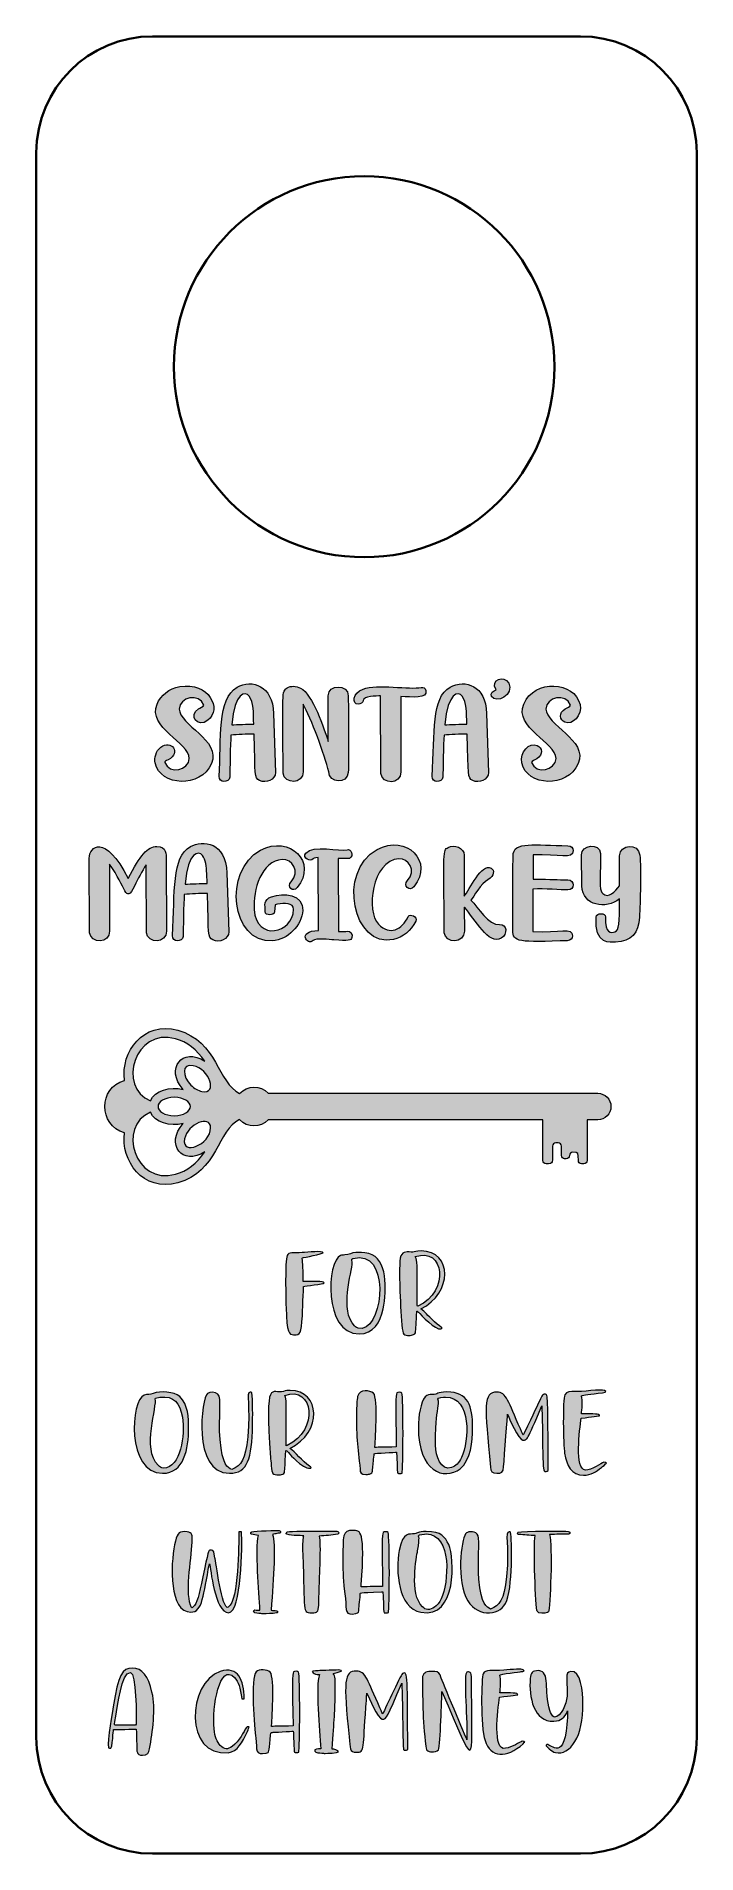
# Model space of a CAD drawing. Header units: inches. Extents: x 36 to 324, y 36 to 828.
import ezdxf

# ---------------------------------------------------------------- set-up
doc = ezdxf.new("R2010")
doc.units = ezdxf.units.IN
doc.header["$MEASUREMENT"] = 0
doc.layers.add('_U+0421_U+043B_U+043E_U+0439 1', color=7, linetype='Continuous')

msp = doc.modelspace()

# ---------------------------------------------------------------- hatches: boundary and pattern name
at = {"layer": '_U+0421_U+043B_U+043E_U+0439 1', "true_color": 0xffffff}
h = msp.add_hatch(color=7, dxfattribs=at)
h.dxf.hatch_style = 2
edge = h.paths.add_edge_path()
edge.add_spline(control_points=[(144.92, 273.97), (144.88, 274.97), (144.32, 294.97), (145.36, 296.71), (145.99, 298.17), (148.16, 297.72), (151.94, 297.92), (154.29, 298.04), (161.1, 298.88), (161.1, 297.87), (161.1, 297.51), (152.46, 295.75), (152.09, 295.65), (151.9, 295.6), (151.89, 295.49), (151.89, 295.33), (152.35, 294), (152.31, 289.66), (152.41, 285.35), (155.96, 285.35), (161.54, 285.7), (161.54, 284.73), (161.45, 284.26), (153.02, 283.43), (152.59, 283.21), (152.5, 283), (152.09, 270.75), (152.07, 270.41), (151.38, 262.4), (151.35, 262.15), (148.23, 262.15), (146.22, 262.15), (145.32, 262.66), (144.92, 273.97)], knot_values=[0, 0, 0, 0, 1, 1, 1, 2, 2, 2, 3, 3, 3, 4, 4, 4, 5, 5, 5, 6, 6, 6, 7, 7, 7, 8, 8, 8, 9, 9, 9, 10, 10, 10, 11, 11, 11, 11], degree=3, periodic=1)
edge = h.paths.add_edge_path()
edge.add_spline(control_points=[(168.73, 296.66), (169.17, 296.81), (169.75, 296.89), (170.48, 296.91), (172.89, 296.91), (173.02, 297.92), (175.41, 297.97), (176.77, 297.99), (178.58, 298.1), (181.04, 297.5), (189.28, 295.57), (188.82, 281.8), (187.33, 273.45), (186.01, 267.32), (183.09, 262.54), (176.76, 262.54), (160.93, 262.54), (162.77, 294.64), (168.73, 296.66)], knot_values=[0, 0, 0, 0, 1, 1, 1, 2, 2, 2, 3, 3, 3, 4, 4, 4, 5, 5, 5, 6, 6, 6, 6], degree=3, periodic=1)
edge = h.paths.add_edge_path()
edge.add_spline(control_points=[(176.87, 295.76), (176.35, 295.76), (173.58, 295.54), (173.58, 295.02), (173.58, 295.02), (173.77, 294.64), (173.77, 293.73), (173.77, 289.68), (168.08, 272.33), (174.81, 266.09), (175.46, 265.43), (175.95, 265.06), (176.3, 264.98), (186.65, 262.49), (190.76, 295.76), (176.87, 295.76)], knot_values=[0, 0, 0, 0, 1, 1, 1, 2, 2, 2, 3, 3, 3, 4, 4, 4, 5, 5, 5, 5], degree=3, periodic=1)
edge = h.paths.add_edge_path()
edge.add_spline(control_points=[(196.21, 262.43), (195.04, 263.56), (194.43, 284.76), (194.43, 288.37), (194.43, 295.24), (194.61, 297.34), (196.45, 298.01), (198.4, 298.71), (199.16, 298.09), (200.17, 298.09), (201.17, 298.18), (201.49, 298.69), (203.84, 298.69), (217.46, 298.69), (217.68, 280.25), (203.64, 273.38), (205.73, 272.09), (206.2, 270.92), (209.66, 267.78), (211.3, 266.29), (212.76, 265.29), (212.76, 265.29), (212.9, 265.16), (212.97, 265.08), (212.97, 265.04), (212.92, 264.91), (212.66, 264.79), (212.52, 264.75), (210.12, 263.94), (203.84, 270.84), (202.62, 272.03), (201.62, 273), (202.08, 273.19), (201.45, 264.41), (201.34, 262.96), (201.48, 262.62), (200.53, 262.22), (199.95, 261.98), (199.35, 261.83), (198.49, 261.83), (197.89, 261.83), (196.64, 262.03), (196.21, 262.43)], knot_values=[0, 0, 0, 0, 1, 1, 1, 2, 2, 2, 3, 3, 3, 4, 4, 4, 5, 5, 5, 6, 6, 6, 7, 7, 7, 8, 8, 8, 9, 9, 9, 10, 10, 10, 11, 11, 11, 12, 12, 12, 13, 13, 13, 14, 14, 14, 14], degree=3, periodic=1)
edge = h.paths.add_edge_path()
edge.add_spline(control_points=[(201.27, 296.18), (202.37, 293.72), (201.92, 294.34), (202.07, 276.7), (202.08, 274.82), (202.14, 274.48), (202.37, 274.59), (216.51, 281.11), (213.83, 300.68), (201.27, 296.18)], knot_values=[0, 0, 0, 0, 1, 1, 1, 2, 2, 2, 3, 3, 3, 3], degree=3, periodic=1)
edge = h.paths.add_edge_path()
edge.add_spline(control_points=[(83.06, 235.86), (84.55, 236.37), (85.44, 235.8), (87, 236.53), (89.89, 237.76), (96.15, 237.35), (98.54, 235.16), (102.24, 231.77), (102.44, 225.72), (102.44, 221.57), (102.44, 212.24), (100.38, 201.75), (91.08, 201.75), (75.04, 201.75), (77.2, 233.87), (83.06, 235.86)], knot_values=[0, 0, 0, 0, 1, 1, 1, 2, 2, 2, 3, 3, 3, 4, 4, 4, 5, 5, 5, 5], degree=3, periodic=1)
edge = h.paths.add_edge_path()
edge.add_spline(control_points=[(99.74, 226.19), (98.59, 232.3), (96.07, 235.71), (89.9, 234.9), (89.37, 234.83), (87.55, 234.61), (87.8, 234.13), (89.03, 231.65), (81.88, 212.02), (89.15, 205.27), (89.88, 204.53), (90.43, 204.04), (91.45, 204.04), (98.99, 204.04), (100.95, 218.62), (99.74, 226.19)], knot_values=[0, 0, 0, 0, 1, 1, 1, 2, 2, 2, 3, 3, 3, 4, 4, 4, 5, 5, 5, 5], degree=3, periodic=1)
edge = h.paths.add_edge_path()
edge.add_spline(control_points=[(110.66, 236.59), (111.66, 237.2), (114.05, 237.38), (115.19, 236.31), (117.05, 234.68), (115.32, 226.42), (116.15, 216.47), (117.1, 205.09), (119.55, 204.31), (121.25, 203.38), (125.51, 205.43), (127.17, 207.4), (128.21, 217.61), (129.59, 231.36), (127.21, 236.98), (129.29, 237.1), (129.66, 237.15), (129.91, 237.16), (129.99, 236.8), (130.48, 234.22), (130.36, 225.32), (130.31, 222.7), (129.98, 208.05), (128.3, 201.8), (120.19, 201.8), (103.65, 201.8), (108.18, 235.09), (110.66, 236.59)], knot_values=[0, 0, 0, 0, 1, 1, 1, 2, 2, 2, 3, 3, 3, 4, 4, 4, 5, 5, 5, 6, 6, 6, 7, 7, 7, 8, 8, 8, 9, 9, 9, 9], degree=3, periodic=1)
edge = h.paths.add_edge_path()
edge.add_spline(control_points=[(139.12, 201.64), (138.61, 202.13), (138.22, 207.86), (138.17, 208.57), (135.48, 244.87), (138.92, 235.84), (143.82, 237.47), (144.73, 237.75), (145.7, 237.89), (146.74, 237.89), (159.82, 237.89), (161.13, 219.73), (146.54, 212.59), (148.81, 211.19), (151.94, 207), (155.11, 204.92), (155.22, 204.84), (155.87, 204.38), (155.87, 204.25), (155.83, 204.11), (155.57, 203.99), (155.43, 203.95), (154.64, 203.69), (153.18, 204.46), (152.48, 204.92), (143.04, 211.27), (145.3, 216.79), (144.35, 203.62), (144.25, 202.17), (144.38, 201.82), (143.44, 201.43), (142.86, 201.19), (142.26, 201.03), (141.4, 201.03), (140.8, 201.03), (139.54, 201.23), (139.12, 201.64)], knot_values=[0, 0, 0, 0, 1, 1, 1, 2, 2, 2, 3, 3, 3, 4, 4, 4, 5, 5, 5, 6, 6, 6, 7, 7, 7, 8, 8, 8, 9, 9, 9, 10, 10, 10, 11, 11, 11, 12, 12, 12, 12], degree=3, periodic=1)
edge = h.paths.add_edge_path()
edge.add_spline(control_points=[(144.34, 235.7), (145.43, 233.24), (144.89, 234.45), (144.97, 215.9), (144.98, 214.02), (144.98, 213.77), (145, 213.77), (145.01, 213.77), (145.14, 213.82), (145.37, 213.93), (159.39, 220.39), (157.03, 240.24), (144.34, 235.7)], knot_values=[0, 0, 0, 0, 1, 1, 1, 2, 2, 2, 3, 3, 3, 4, 4, 4, 4], degree=3, periodic=1)
edge = h.paths.add_edge_path()
edge.add_spline(control_points=[(177.2, 203.53), (176.28, 213.5), (175.24, 217.59), (175.77, 231.92), (175.83, 233.48), (175.95, 234.6), (176.13, 235.29), (176.99, 238.55), (181.63, 238.01), (183.06, 236.68), (185.21, 234.7), (183.65, 214.03), (183.65, 213.03), (183.65, 213.03), (187.5, 213.23), (193.01, 213.23), (192.8, 231.36), (192.52, 235.89), (193.27, 236.77), (193.67, 237.25), (195.04, 237.22), (195.37, 236.69), (196.19, 235.41), (195.97, 202.72), (195.53, 201.85), (195.34, 201.66), (193.83, 201.66), (193.67, 201.78), (193.27, 202.17), (193.29, 210.51), (193.08, 210.93), (192.88, 210.93), (183.31, 210.52), (183.31, 210.29), (183.31, 209.9), (183.07, 207.76), (183.01, 207.32), (182.84, 205.7), (182.57, 202.62), (182.57, 202.62), (182.49, 202.08), (182.39, 201.67), (181.29, 201.43), (180.69, 201.3), (180.17, 201.23), (179.75, 201.23), (177.42, 201.23), (177.23, 202.08), (177.2, 203.53)], knot_values=[0, 0, 0, 0, 1, 1, 1, 2, 2, 2, 3, 3, 3, 4, 4, 4, 5, 5, 5, 6, 6, 6, 7, 7, 7, 8, 8, 8, 9, 9, 9, 10, 10, 10, 11, 11, 11, 12, 12, 12, 13, 13, 13, 14, 14, 14, 15, 15, 15, 16, 16, 16, 16], degree=3, periodic=1)
edge = h.paths.add_edge_path()
edge.add_spline(control_points=[(202.61, 221.84), (202.61, 226.53), (203.56, 233), (205.65, 235.1), (206.54, 235.91), (207.39, 236.08), (208.65, 236.11), (211.45, 236.11), (210.43, 237.2), (215.06, 237.2), (224.37, 237.2), (226.29, 231.19), (226.29, 221.57), (226.29, 215.64), (225.44, 207.54), (220.92, 203.71), (213.72, 198.49), (202.61, 202.42), (202.61, 221.84)], knot_values=[0, 0, 0, 0, 1, 1, 1, 2, 2, 2, 3, 3, 3, 4, 4, 4, 5, 5, 5, 6, 6, 6, 6], degree=3, periodic=1)
edge = h.paths.add_edge_path()
edge.add_spline(control_points=[(217.11, 204.23), (218.87, 204.88), (220.32, 206.33), (221.46, 208.59), (224.8, 215.74), (225.91, 234.96), (214.45, 234.96), (213.78, 234.96), (210.88, 234.72), (211.18, 234.12), (211.41, 233.67), (211.36, 232.67), (211.33, 232.17), (210.93, 226.21), (210.03, 226.9), (210.03, 214), (210.15, 209.4), (212.48, 202.65), (217.11, 204.23)], knot_values=[0, 0, 0, 0, 1, 1, 1, 2, 2, 2, 3, 3, 3, 4, 4, 4, 5, 5, 5, 6, 6, 6, 6], degree=3, periodic=1)
edge = h.paths.add_edge_path()
edge.add_spline(control_points=[(234.09, 204.42), (231.52, 231.26), (230.78, 237.17), (236.86, 237.17), (240.97, 237.17), (241.76, 233.18), (247.12, 221.07), (247.88, 219.34), (248.3, 218.47), (248.37, 218.47), (248.38, 218.47), (248.51, 218.73), (248.76, 219.24), (257.03, 236.3), (256.31, 236.28), (257.84, 236.28), (259.23, 236.09), (259.05, 235.9), (259.28, 202.91), (256.39, 201.95), (257.25, 200.12), (256.46, 231.21), (249.64, 215.18), (250.3, 216.49), (248.17, 216.2), (246.33, 216.2), (242.2, 225.88), (241.49, 227.58), (241.49, 227.58), (240.23, 209.37), (239.81, 204.65), (239.66, 202.28), (238.8, 201.75), (236.84, 201.75), (234.66, 201.75), (234.23, 202.77), (234.09, 204.42)], knot_values=[0, 0, 0, 0, 1, 1, 1, 2, 2, 2, 3, 3, 3, 4, 4, 4, 5, 5, 5, 6, 6, 6, 7, 7, 7, 8, 8, 8, 9, 9, 9, 10, 10, 10, 11, 11, 11, 12, 12, 12, 12], degree=3, periodic=1)
edge = h.paths.add_edge_path()
edge.add_spline(control_points=[(266.4, 210.48), (265.76, 214.28), (265.53, 234), (266.47, 236.01), (267.08, 237.39), (269.21, 237.46), (270.72, 237.37), (273.71, 237.16), (282.41, 238.55), (283.79, 237.79), (285.05, 237.09), (284.15, 237.04), (281.02, 236.65), (276.13, 236.06), (273.69, 235.64), (273.69, 235.39), (273.69, 235.39), (273.72, 235.37), (273.72, 235.37), (274.38, 233.81), (273.92, 229.33), (273.77, 227.65), (279.43, 227.57), (281.66, 227.81), (281.66, 226.81), (281.66, 226.81), (278.18, 226.44), (273.67, 225.77), (272.92, 221.03), (270.69, 203.15), (275.52, 203.15), (278.24, 203.15), (282.41, 206.13), (283.51, 206.55), (283.8, 206.6), (284.65, 206.52), (284.65, 206.2), (284.48, 205.92), (282.79, 204.52), (282.52, 204.31), (280.32, 202.54), (277.8, 200.91), (274.68, 200.91), (269.34, 200.91), (267.29, 205.23), (266.4, 210.48)], knot_values=[0, 0, 0, 0, 1, 1, 1, 2, 2, 2, 3, 3, 3, 4, 4, 4, 5, 5, 5, 6, 6, 6, 7, 7, 7, 8, 8, 8, 9, 9, 9, 10, 10, 10, 11, 11, 11, 12, 12, 12, 13, 13, 13, 14, 14, 14, 15, 15, 15, 15], degree=3, periodic=1)
edge = h.paths.add_edge_path()
edge.add_spline(control_points=[(111.57, 162.28), (111.57, 162.28), (111.52, 162.35), (111.52, 162.35), (111.52, 162.35), (111.5, 162.33), (111.5, 162.33), (108.77, 148.84), (108.68, 141.23), (103.36, 141.23), (94.01, 141.23), (94.42, 161.83), (96.33, 170.62), (97.27, 175.3), (97.83, 176.38), (100.71, 176.38), (103.92, 176.38), (103.97, 175.02), (103.97, 173.14), (103.97, 166.31), (100.87, 151.11), (103.24, 144.33), (103.3, 144.18), (103.71, 143.06), (103.87, 143.06), (104.11, 143.06), (104.81, 143.96), (104.95, 144.15), (106.61, 146.36), (107.32, 150.42), (109.37, 160), (111.26, 169.1), (111.07, 168.27), (112.36, 168.27), (113.36, 168.27), (113.47, 167.57), (113.92, 164.98), (114.09, 163.98), (117.1, 141.68), (119.65, 143.4), (124.35, 146.69), (124.37, 170.62), (124.26, 176.31), (124.26, 176.31), (125.45, 176.31), (125.45, 176.31), (125.88, 171.02), (125.58, 140.98), (119.83, 140.98), (113.75, 140.98), (112.04, 160.84), (111.57, 162.28)], knot_values=[0, 0, 0, 0, 1, 1, 1, 2, 2, 2, 3, 3, 3, 4, 4, 4, 5, 5, 5, 6, 6, 6, 7, 7, 7, 8, 8, 8, 9, 9, 9, 10, 10, 10, 11, 11, 11, 12, 12, 12, 13, 13, 13, 14, 14, 14, 15, 15, 15, 16, 16, 16, 17, 17, 17, 17], degree=3, periodic=1)
edge = h.paths.add_edge_path()
edge.add_spline(control_points=[(142.49, 176.35), (142.49, 176.35), (142.49, 176.35), (142.49, 176.35), (142.49, 176.62), (142.12, 176.77), (141.86, 176.81), (141.35, 176.89), (131.5, 176.68), (129.94, 176.21), (129.93, 176.21), (129.92, 176.21), (129.91, 176.2), (129.87, 176.19), (129.84, 176.18), (129.81, 176.16), (129.46, 175.98), (129.4, 175.37), (129.88, 175.23), (130.85, 174.97), (131.84, 174.79), (132.83, 174.71), (131.49, 168.84), (133.12, 149.91), (133.5, 142.08), (132.75, 142.11), (132.01, 142.15), (131.26, 142.19), (130.91, 142.21), (130.76, 141.92), (130.79, 141.65), (130.79, 141.65), (130.79, 141.65), (130.79, 141.65), (130.79, 141.65), (130.79, 141.65), (130.79, 141.65), (130.79, 141.58), (130.81, 141.53), (130.84, 141.47), (131.09, 140.65), (133.02, 140.74), (133.95, 140.63), (134.82, 140.53), (134.42, 140.49), (135.44, 140.49), (135.76, 140.49), (139.35, 140.63), (140.7, 140.9), (140.74, 140.9), (140.77, 140.89), (140.81, 140.89), (140.99, 140.89), (141.12, 140.98), (141.2, 141.09), (141.2, 141.1), (141.21, 141.1), (141.21, 141.1), (141.21, 141.1), (141.2, 141.11), (141.2, 141.11), (141.39, 141.4), (141.26, 141.89), (140.81, 141.89), (140.02, 141.9), (139.24, 141.96), (138.46, 142.06), (139.34, 156.9), (140.65, 171.04), (139.03, 175.12), (139.65, 175.26), (140.27, 175.4), (140.88, 175.53), (141.32, 175.59), (141.76, 175.65), (142.19, 175.71), (142.55, 175.76), (142.62, 176.09), (142.49, 176.35)], knot_values=[0, 0, 0, 0, 1, 1, 1, 2, 2, 2, 3, 3, 3, 4, 4, 4, 5, 5, 5, 6, 6, 6, 7, 7, 7, 8, 8, 8, 9, 9, 9, 10, 10, 10, 11, 11, 11, 12, 12, 12, 13, 13, 13, 14, 14, 14, 15, 15, 15, 16, 16, 16, 17, 17, 17, 18, 18, 18, 19, 19, 19, 20, 20, 20, 21, 21, 21, 22, 22, 22, 23, 23, 23, 24, 24, 24, 25, 25, 25, 26, 26, 26, 26], degree=3, periodic=1)
edge = h.paths.add_edge_path()
edge.add_spline(control_points=[(167.77, 176.08), (167.77, 176.14), (167.7, 176.22), (167.53, 176.33), (167.19, 176.59), (165.05, 176.55), (164.61, 176.55), (149.95, 176.55), (145.67, 176.54), (145.24, 176.07), (144.93, 175.88), (144.81, 175.42), (145.22, 175.24), (146.58, 174.64), (148.08, 174.72), (149.55, 174.66), (150.6, 174.62), (151.64, 174.58), (152.69, 174.56), (152.44, 173.67), (152.11, 171.52), (152.32, 166.39), (153.38, 141.36), (152.17, 140.81), (155.95, 140.81), (156.48, 140.81), (157.53, 140.87), (158.01, 141.1), (158.02, 141.1), (158.04, 141.11), (158.06, 141.13), (159.08, 141.59), (159.03, 141.54), (159.62, 162.73), (159.77, 168.68), (159.83, 172.68), (159.32, 174.39), (162.08, 174.52), (164.83, 174.81), (167.57, 175.29), (167.99, 175.36), (168, 175.82), (167.77, 176.08)], knot_values=[0, 0, 0, 0, 1, 1, 1, 2, 2, 2, 3, 3, 3, 4, 4, 4, 5, 5, 5, 6, 6, 6, 7, 7, 7, 8, 8, 8, 9, 9, 9, 10, 10, 10, 11, 11, 11, 12, 12, 12, 13, 13, 13, 14, 14, 14, 14], degree=3, periodic=1)
edge = h.paths.add_edge_path()
edge.add_spline(control_points=[(170.78, 147.24), (169.76, 156.31), (169.72, 157.17), (169.72, 164.38), (169.72, 174.58), (169.5, 176.9), (174.02, 176.9), (177.43, 176.82), (179.44, 177.17), (177.73, 153.15), (177.72, 152.92), (177.68, 152.47), (177.68, 152.24), (177.68, 152.24), (181.53, 152.43), (187.04, 152.43), (186.83, 170.56), (186.55, 175.1), (187.3, 175.97), (187.71, 176.45), (189.07, 176.42), (189.4, 175.9), (190.22, 174.61), (190.03, 141.98), (189.56, 141.06), (189.37, 140.86), (187.86, 140.86), (187.71, 140.98), (187.32, 141.35), (187.32, 149.7), (187.11, 150.13), (187, 150.13), (186.93, 150.14), (186.54, 150.11), (175.82, 149.6), (177.38, 149.93), (177.26, 148.56), (177.26, 148.56), (176.67, 142.67), (176.67, 142.66), (176.6, 141.42), (176.61, 140.92), (175.32, 140.64), (170.51, 139.58), (171.35, 141.71), (170.78, 147.24)], knot_values=[0, 0, 0, 0, 1, 1, 1, 2, 2, 2, 3, 3, 3, 4, 4, 4, 5, 5, 5, 6, 6, 6, 7, 7, 7, 8, 8, 8, 9, 9, 9, 10, 10, 10, 11, 11, 11, 12, 12, 12, 13, 13, 13, 14, 14, 14, 15, 15, 15, 15], degree=3, periodic=1)
edge = h.paths.add_edge_path()
edge.add_spline(control_points=[(203.64, 141.18), (193.75, 143.3), (192.58, 159.05), (194.29, 168.17), (195.93, 176.73), (198.75, 174.96), (200.94, 175.41), (202.5, 175.74), (202.24, 176.4), (206.09, 176.4), (212.67, 176.4), (214.25, 174), (215.84, 170.74), (218.46, 165.02), (219.63, 138.18), (203.64, 141.18)], knot_values=[0, 0, 0, 0, 1, 1, 1, 2, 2, 2, 3, 3, 3, 4, 4, 4, 5, 5, 5, 5], degree=3, periodic=1)
edge = h.paths.add_edge_path()
edge.add_spline(control_points=[(212.6, 147.04), (215.8, 153.92), (217.54, 175.32), (205.99, 175.32), (205.47, 175.32), (202.7, 175.09), (202.7, 174.57), (202.7, 173.57), (203.38, 174.71), (202.28, 168.02), (201.89, 165.7), (198.57, 149.06), (204.43, 143.63), (205.16, 142.88), (205.71, 142.39), (206.73, 142.39), (208.47, 142.39), (210.87, 143.62), (212.6, 147.04)], knot_values=[0, 0, 0, 0, 1, 1, 1, 2, 2, 2, 3, 3, 3, 4, 4, 4, 5, 5, 5, 6, 6, 6, 6], degree=3, periodic=1)
edge = h.paths.add_edge_path()
edge.add_spline(control_points=[(223.34, 147.76), (218.97, 157.91), (221.85, 174.78), (223.54, 175.8), (224.54, 176.4), (227.9, 176.85), (228.66, 174.57), (229.33, 172.57), (228.46, 162.52), (229.03, 155.67), (229.98, 144.27), (232.38, 143.54), (234.13, 142.59), (238, 144.44), (239.98, 145.96), (241.08, 156.81), (242.52, 171.04), (240.04, 176.18), (242.17, 176.3), (242.54, 176.36), (242.78, 176.36), (242.86, 176.01), (243.4, 173.16), (243.98, 151.03), (240.59, 145.04), (237.69, 139.25), (227.32, 139), (223.34, 147.76)], knot_values=[0, 0, 0, 0, 1, 1, 1, 2, 2, 2, 3, 3, 3, 4, 4, 4, 5, 5, 5, 6, 6, 6, 7, 7, 7, 8, 8, 8, 9, 9, 9, 9], degree=3, periodic=1)
edge = h.paths.add_edge_path()
edge.add_spline(control_points=[(268.61, 176.04), (268.61, 176.05), (268.64, 176.05), (268.64, 176.06), (268.64, 176.22), (268.22, 176.41), (268.02, 176.46), (267.44, 176.57), (247.99, 176.67), (246.21, 176.1), (245.7, 176.01), (245.74, 175.16), (246.33, 175.11), (248.75, 174.94), (251.17, 174.76), (253.58, 174.59), (252.59, 170.28), (253.82, 142.75), (254.37, 141.61), (254.89, 140.55), (257.94, 140.66), (258.84, 141.1), (258.85, 141.1), (258.87, 141.11), (258.89, 141.13), (259.07, 141.21), (259.21, 141.31), (259.32, 141.43), (260.14, 142.31), (261.22, 170.72), (259.84, 175.06), (262.63, 175.21), (265.42, 175.29), (268.21, 175.26), (268.67, 175.25), (268.79, 175.75), (268.61, 176.04)], knot_values=[0, 0, 0, 0, 1, 1, 1, 2, 2, 2, 3, 3, 3, 4, 4, 4, 5, 5, 5, 6, 6, 6, 7, 7, 7, 8, 8, 8, 9, 9, 9, 10, 10, 10, 11, 11, 11, 12, 12, 12, 12], degree=3, periodic=1)
edge = h.paths.add_edge_path()
edge.add_spline(control_points=[(79.79, 82.49), (79.79, 82.71), (79.72, 90.3), (79.5, 90.3), (79.24, 90.25), (69.89, 90.06), (69.67, 90.06), (69.63, 89.97), (69.41, 87.34), (69.4, 87.24), (69.35, 86.62), (69.04, 82.32), (68.5, 82.02), (68.27, 81.89), (67.6, 81.89), (67.45, 82.17), (66.89, 84.91), (69.31, 98.93), (69.47, 99.93), (71.82, 114.05), (73.35, 116.9), (78.01, 116.9), (82.04, 116.9), (84.85, 113.38), (86.45, 106.33), (88.29, 99.17), (86.6, 89.08), (85.41, 81.75), (85.1, 79.87), (84.54, 78.85), (82.24, 78.85), (79.64, 78.85), (79.83, 81.03), (79.79, 82.49)], knot_values=[0, 0, 0, 0, 1, 1, 1, 2, 2, 2, 3, 3, 3, 4, 4, 4, 5, 5, 5, 6, 6, 6, 7, 7, 7, 8, 8, 8, 9, 9, 9, 10, 10, 10, 11, 11, 11, 11], degree=3, periodic=1)
edge = h.paths.add_edge_path()
edge.add_spline(control_points=[(79.32, 92.06), (79.6, 92.06), (79.57, 92.77), (79.58, 93.06), (79.64, 94.93), (79.68, 114.96), (77.03, 114.96), (73.12, 114.96), (71.42, 99.98), (70.68, 95.87), (70.01, 92.11), (69.69, 91.91), (70.71, 91.96), (71.43, 91.99), (79.31, 92.06), (79.32, 92.06)], knot_values=[0, 0, 0, 0, 1, 1, 1, 2, 2, 2, 3, 3, 3, 4, 4, 4, 5, 5, 5, 5], degree=3, periodic=1)
edge = h.paths.add_edge_path()
edge.add_spline(control_points=[(116.23, 115.41), (124.17, 117.77), (126.53, 111.77), (126.69, 103.49), (126.69, 103.49), (125.68, 103.49), (125.68, 103.49), (124.79, 108.38), (124.46, 110.88), (122.36, 112.84), (116.05, 119.38), (112.54, 99.93), (113.5, 90.33), (113.87, 86.96), (114.77, 84.57), (116.23, 83.15), (118.12, 81.26), (119.43, 81.28), (121.41, 82.73), (124.68, 85.12), (126.37, 89.3), (127.65, 90.91), (128.12, 91.51), (128.77, 91.35), (128.77, 91.12), (128.77, 90.94), (128.52, 90.33), (128.03, 89.28), (125.66, 84.27), (123.86, 80.42), (119.63, 79.99), (100.45, 78.06), (101.68, 110.51), (116.23, 115.41)], knot_values=[0, 0, 0, 0, 1, 1, 1, 2, 2, 2, 3, 3, 3, 4, 4, 4, 5, 5, 5, 6, 6, 6, 7, 7, 7, 8, 8, 8, 9, 9, 9, 10, 10, 10, 11, 11, 11, 11], degree=3, periodic=1)
edge = h.paths.add_edge_path()
edge.add_spline(control_points=[(131.69, 86.45), (131.26, 90.24), (129.21, 112.81), (131.89, 115.24), (133.27, 116.45), (136.58, 116.41), (138, 115.09), (140.14, 113.11), (138.59, 92.44), (138.59, 91.44), (138.59, 91.44), (142.42, 91.64), (147.95, 91.64), (147.73, 109.77), (147.46, 114.3), (148.21, 115.18), (148.61, 115.66), (149.98, 115.63), (150.31, 115.1), (151.13, 113.81), (150.91, 81.14), (150.47, 80.26), (150.27, 80.07), (148.77, 80.07), (148.61, 80.19), (148.23, 80.56), (148.25, 88.87), (148.02, 89.34), (147.62, 89.34), (138.69, 88.84), (138.94, 88.87), (137.95, 88.76), (138.37, 89.12), (137.95, 85.73), (137.39, 80.35), (137.81, 80.19), (136.23, 79.84), (131.38, 78.78), (132.26, 80.97), (131.69, 86.45)], knot_values=[0, 0, 0, 0, 1, 1, 1, 2, 2, 2, 3, 3, 3, 4, 4, 4, 5, 5, 5, 6, 6, 6, 7, 7, 7, 8, 8, 8, 9, 9, 9, 10, 10, 10, 11, 11, 11, 12, 12, 12, 13, 13, 13, 13], degree=3, periodic=1)
edge = h.paths.add_edge_path()
edge.add_spline(control_points=[(160.52, 79.84), (159.57, 79.95), (157.76, 79.79), (157.4, 80.68), (157, 81.49), (158.9, 81.82), (160.04, 81.75), (159.64, 90.12), (157.73, 108.73), (159.44, 114.09), (158.15, 114.09), (157.21, 114.39), (156.69, 114.79), (155.43, 115.73), (157.37, 115.64), (158.98, 115.72), (160.12, 115.78), (167.48, 116.15), (168.43, 116.02), (168.88, 115.95), (169.06, 115.71), (169.06, 115.56), (168.88, 115.38), (165.65, 114.52), (165.4, 114.49), (166.46, 113.17), (166.34, 112.29), (166.34, 106.41), (166.34, 98.35), (165.8, 94.31), (165.05, 81.59), (165.68, 81.59), (167.77, 80.94), (167.77, 80.31), (167.77, 79.93), (162.4, 79.69), (162.01, 79.69), (160.99, 79.69), (161.38, 79.74), (160.52, 79.84)], knot_values=[0, 0, 0, 0, 1, 1, 1, 2, 2, 2, 3, 3, 3, 4, 4, 4, 5, 5, 5, 6, 6, 6, 7, 7, 7, 8, 8, 8, 9, 9, 9, 10, 10, 10, 11, 11, 11, 12, 12, 12, 13, 13, 13, 13], degree=3, periodic=1)
edge = h.paths.add_edge_path()
edge.add_spline(control_points=[(172.4, 86.84), (170, 111.36), (170.13, 115.59), (175.57, 115.59), (179.68, 115.59), (180.46, 111.61), (185.83, 99.48), (186.59, 97.75), (187.01, 96.88), (187.08, 96.88), (187.08, 96.88), (194.99, 113.8), (195.64, 114.45), (198.26, 116.32), (197.77, 112.04), (197.99, 81.32), (197.61, 81.2), (197.34, 81.08), (197, 81.08), (195.54, 81.08), (196.25, 78.5), (195.44, 110.32), (188.99, 95.16), (188.77, 94.61), (186.85, 94.61), (185.02, 94.61), (180.9, 104.31), (180.2, 105.99), (179.82, 103.72), (180.16, 104.74), (179.75, 99.9), (178.28, 81.86), (179.58, 80.16), (175.55, 80.16), (172.51, 80.16), (172.9, 81.84), (172.4, 86.84)], knot_values=[0, 0, 0, 0, 1, 1, 1, 2, 2, 2, 3, 3, 3, 4, 4, 4, 5, 5, 5, 6, 6, 6, 7, 7, 7, 8, 8, 8, 9, 9, 9, 10, 10, 10, 11, 11, 11, 12, 12, 12, 12], degree=3, periodic=1)
edge = h.paths.add_edge_path()
edge.add_spline(control_points=[(206.8, 80.78), (205.98, 81.16), (206.11, 81.36), (205.9, 82.87), (204.32, 94.12), (204.46, 105.3), (204.46, 113.14), (205.36, 115), (205.49, 115.61), (209.76, 115.39), (211.3, 115.3), (212.25, 114.5), (212.48, 112.89), (212.59, 112.17), (223.74, 85.68), (223.83, 85.63), (223.83, 97.76), (222.24, 114.64), (223.8, 115.12), (223.99, 115.18), (224.32, 115.17), (224.53, 115.17), (225.76, 115.1), (225.86, 115.21), (225.86, 106.53), (225.86, 73.92), (228, 71.41), (212.92, 106.66), (212.84, 104.19), (212.25, 83.6), (211.36, 81.25), (210.96, 80.64), (209.26, 80.34), (208.52, 80.34), (208.16, 80.34), (207.71, 80.36), (206.8, 80.78)], knot_values=[0, 0, 0, 0, 1, 1, 1, 2, 2, 2, 3, 3, 3, 4, 4, 4, 5, 5, 5, 6, 6, 6, 7, 7, 7, 8, 8, 8, 9, 9, 9, 10, 10, 10, 11, 11, 11, 12, 12, 12, 12], degree=3, periodic=1)
edge = h.paths.add_edge_path()
edge.add_spline(control_points=[(231.72, 85.31), (229.53, 91.53), (230.15, 112.91), (230.86, 114.42), (231.74, 116.4), (234.75, 115.5), (239.86, 116.01), (241.52, 116.15), (243.79, 116.32), (245.38, 116.4), (246.98, 116.44), (247.77, 116.61), (248.56, 115.95), (248.63, 115.89), (248.75, 115.78), (248.75, 115.69), (248.75, 115.51), (247.7, 115.36), (247.52, 115.34), (247.07, 115.28), (238.08, 114.25), (238.08, 113.8), (238.08, 113.8), (238.11, 113.78), (238.11, 113.78), (238.77, 112.22), (238.31, 107.69), (238.16, 106.06), (243.17, 105.99), (246.05, 106.22), (246.05, 105.22), (246.05, 105.22), (243.16, 104.94), (238.06, 104.18), (237.16, 98.48), (234.96, 80.63), (240.65, 81.9), (243.5, 82.47), (246.82, 84.55), (247.91, 84.96), (248.22, 85.02), (249.04, 84.94), (249.04, 84.62), (248.99, 84.53), (248.76, 84.31), (248.35, 83.93), (240.95, 77.28), (234.08, 77.89), (231.72, 85.31)], knot_values=[0, 0, 0, 0, 1, 1, 1, 2, 2, 2, 3, 3, 3, 4, 4, 4, 5, 5, 5, 6, 6, 6, 7, 7, 7, 8, 8, 8, 9, 9, 9, 10, 10, 10, 11, 11, 11, 12, 12, 12, 13, 13, 13, 14, 14, 14, 15, 15, 15, 16, 16, 16, 16], degree=3, periodic=1)
edge = h.paths.add_edge_path()
edge.add_spline(control_points=[(258.3, 83.3), (259.69, 85.23), (265.77, 74.65), (267.37, 92.34), (267.56, 94.47), (267.79, 96.3), (267.73, 98.2), (266.16, 95.2), (265.07, 93.85), (261.69, 93.77), (252.95, 93.09), (250.68, 104.53), (251.42, 112.32), (251.73, 114.92), (252.15, 115.76), (255.11, 115.76), (260.29, 115.35), (257.29, 107.02), (260.01, 98.45), (260.82, 95.89), (261.57, 95.07), (262.98, 95.77), (265.98, 97.24), (267.58, 102.71), (267.58, 106.04), (267.58, 111.97), (266.41, 115.05), (269.02, 115.41), (273.63, 116.28), (274.26, 106.29), (274.36, 101.58), (274.69, 86.94), (268.76, 78.68), (262.36, 80.08), (260.78, 80.42), (258.3, 82.81), (258.3, 83.3)], knot_values=[0, 0, 0, 0, 1, 1, 1, 2, 2, 2, 3, 3, 3, 4, 4, 4, 5, 5, 5, 6, 6, 6, 7, 7, 7, 8, 8, 8, 9, 9, 9, 10, 10, 10, 11, 11, 11, 12, 12, 12, 12], degree=3, periodic=1)
edge = h.paths.add_edge_path()
edge.add_spline(control_points=[(93.43, 512.69), (99.58, 515.85), (94.72, 521.73), (90.31, 518.18), (88.07, 516.53), (87.37, 513.43), (87.86, 511.36), (90.03, 501.18), (107.7, 500.11), (112.43, 511.1), (116.72, 521.33), (98.25, 527.95), (98.34, 534.84), (98.52, 539.99), (106.99, 541.96), (109.01, 536.54), (109.18, 536.06), (107.19, 535.2), (106.73, 534.93), (102.06, 532.14), (106.37, 526.39), (110.76, 529.94), (117.22, 534.7), (111.28, 546.85), (98.56, 544.61), (93.99, 543.73), (90.28, 540.89), (88.64, 537.02), (84.34, 526.75), (102.82, 520.18), (102.73, 513.28), (102.55, 508.11), (94.07, 506.17), (92.06, 511.57), (91.94, 511.9), (92.53, 512.23), (93.43, 512.69)], knot_values=[0, 0, 0, 0, 1, 1, 1, 2, 2, 2, 3, 3, 3, 4, 4, 4, 5, 5, 5, 6, 6, 6, 7, 7, 7, 8, 8, 8, 9, 9, 9, 10, 10, 10, 11, 11, 11, 12, 12, 12, 12], degree=3, periodic=1)
edge = h.paths.add_edge_path()
edge.add_spline(control_points=[(130.94, 523.9), (131.54, 505.77), (130.99, 504.93), (133.38, 503.67), (136.02, 502.28), (140.4, 504.01), (140.26, 507.2), (140.26, 507.2), (139.45, 532.9), (139.45, 532.9), (139.12, 545.17), (130.11, 547.94), (123.54, 544.32), (114.89, 539.46), (116.7, 521.56), (115.7, 505.43), (115.47, 502.81), (120.04, 502.42), (120.34, 505.19), (120.5, 508.09), (120.54, 519.55), (120.88, 523.49), (123.67, 523.62), (127.83, 524), (130.94, 523.9)], knot_values=[0, 0, 0, 0, 1, 1, 1, 2, 2, 2, 3, 3, 3, 4, 4, 4, 5, 5, 5, 6, 6, 6, 7, 7, 7, 8, 8, 8, 8], degree=3, periodic=1)
edge = h.paths.add_edge_path()
edge.add_spline(control_points=[(130.8, 528.19), (128.36, 528.27), (123.42, 528.13), (121.21, 527.93), (122.61, 542.6), (127.21, 542.48), (128.78, 540.5), (130.83, 537.94), (130.68, 533.11), (130.8, 528.19)], knot_values=[0, 0, 0, 0, 1, 1, 1, 2, 2, 2, 3, 3, 3, 3], degree=3, periodic=1)
edge = h.paths.add_edge_path()
edge.add_spline(control_points=[(152.42, 507.53), (152.42, 507.53), (152.31, 536.94), (152.31, 536.94), (155.75, 531.14), (161.84, 514.79), (163.52, 507.47), (163.65, 502.54), (171.72, 501.95), (172.05, 507.21), (172.4, 513.12), (172.05, 536.96), (172.05, 540.64), (172.05, 545.7), (163.29, 545.7), (163.29, 540.64), (163.29, 540.64), (163.34, 520.66), (163.34, 520.66), (161.56, 526.14), (156.39, 541.51), (151.27, 543.93), (149.18, 544.96), (146.95, 545.01), (145.45, 544.08), (142.87, 542.47), (143.54, 542.77), (143.61, 506.83), (144.21, 502.05), (152.42, 501.93), (152.42, 507.53)], knot_values=[0, 0, 0, 0, 1, 1, 1, 2, 2, 2, 3, 3, 3, 4, 4, 4, 5, 5, 5, 6, 6, 6, 7, 7, 7, 8, 8, 8, 9, 9, 9, 10, 10, 10, 10], degree=3, periodic=1)
edge = h.paths.add_edge_path()
edge.add_spline(control_points=[(203.87, 544.26), (199.06, 543.19), (184.61, 545.86), (178.51, 543.49), (173.8, 541.88), (173.57, 536.91), (176.34, 536.91), (177.4, 536.91), (178.53, 537.6), (178.53, 538.59), (178.61, 540.4), (184.36, 540.53), (186.16, 540.55), (186.16, 540.55), (186.22, 506.71), (186.22, 506.71), (186.82, 501.96), (195.03, 501.79), (195.03, 507.41), (194.91, 541.49), (194.94, 540.29), (194.94, 540.29), (199.7, 540.1), (206.95, 539.25), (205.91, 542.92), (205.63, 543.92), (204.79, 544.47), (203.87, 544.26)], knot_values=[0, 0, 0, 0, 1, 1, 1, 2, 2, 2, 3, 3, 3, 4, 4, 4, 5, 5, 5, 6, 6, 6, 7, 7, 7, 8, 8, 8, 9, 9, 9, 9], degree=3, periodic=1)
edge = h.paths.add_edge_path()
edge.add_spline(control_points=[(223.87, 523.9), (224.47, 505.77), (223.92, 504.93), (226.31, 503.67), (228.95, 502.28), (233.33, 504.01), (233.19, 507.2), (233.19, 507.2), (232.38, 532.9), (232.38, 532.9), (232.05, 545.17), (223.04, 547.94), (216.46, 544.32), (208.22, 539.68), (209.84, 524.92), (208.62, 505.43), (208.39, 502.81), (212.96, 502.42), (213.27, 505.19), (213.42, 508.06), (213.47, 519.58), (213.81, 523.49), (216.6, 523.62), (220.76, 524), (223.87, 523.9)], knot_values=[0, 0, 0, 0, 1, 1, 1, 2, 2, 2, 3, 3, 3, 4, 4, 4, 5, 5, 5, 6, 6, 6, 7, 7, 7, 8, 8, 8, 8], degree=3, periodic=1)
edge = h.paths.add_edge_path()
edge.add_spline(control_points=[(223.73, 528.19), (221.29, 528.27), (216.35, 528.13), (214.14, 527.93), (215.53, 542.6), (220.14, 542.48), (221.7, 540.5), (223.76, 537.94), (223.61, 533.08), (223.73, 528.19)], knot_values=[0, 0, 0, 0, 1, 1, 1, 2, 2, 2, 3, 3, 3, 3], degree=3, periodic=1)
edge = h.paths.add_edge_path()
edge.add_spline(control_points=[(236.5, 543.26), (235.5, 542.69), (233.8, 541.89), (234.56, 540.36), (236.31, 536.82), (244.73, 541.12), (242.04, 546.15), (240.04, 549.8), (233.79, 547.8), (236.5, 543.26)], knot_values=[0, 0, 0, 0, 1, 1, 1, 2, 2, 2, 3, 3, 3, 3], degree=3, periodic=1)
edge = h.paths.add_edge_path()
edge.add_spline(control_points=[(266.65, 534.93), (263.7, 533.17), (264.3, 530.06), (266.48, 529.1), (269.78, 527.65), (274.2, 532.06), (273.13, 536.82), (270.85, 546.94), (253.21, 547.98), (248.56, 537.02), (244.25, 526.75), (262.74, 520.18), (262.65, 513.28), (262.47, 508.11), (254, 506.16), (251.98, 511.57), (251.81, 512.05), (253.8, 512.91), (254.25, 513.18), (257.21, 514.95), (256.6, 518.05), (254.43, 519.01), (251.08, 520.49), (246.71, 515.93), (247.77, 511.36), (249.95, 501.18), (267.62, 500.11), (272.35, 511.1), (276.65, 521.36), (258.17, 527.93), (258.26, 534.84), (258.44, 540), (266.91, 541.96), (268.93, 536.54), (269.1, 536.06), (267.11, 535.2), (266.65, 534.93)], knot_values=[0, 0, 0, 0, 1, 1, 1, 2, 2, 2, 3, 3, 3, 4, 4, 4, 5, 5, 5, 6, 6, 6, 7, 7, 7, 8, 8, 8, 9, 9, 9, 10, 10, 10, 11, 11, 11, 12, 12, 12, 12], degree=3, periodic=1)
edge = h.paths.add_edge_path()
edge.add_spline(control_points=[(88.63, 474.92), (84.38, 475.06), (81.35, 471.09), (76.1, 461.03), (65.74, 480.88), (59.1, 474.95), (59.1, 469.79), (59.1, 469.79), (59.22, 437.37), (59.22, 437.37), (59.75, 432.6), (68.04, 432.44), (67.97, 438.07), (67.97, 438.07), (67.86, 467.19), (67.86, 467.19), (75.43, 457.24), (74.61, 449.42), (78.81, 457.7), (80.4, 460.89), (82, 464), (83.94, 466.99), (83.94, 466.99), (84, 437.36), (84, 437.36), (84.6, 432.59), (92.82, 432.47), (92.82, 438.07), (92.82, 438.07), (92.7, 469.33), (92.7, 469.33), (92.7, 471.52), (92.7, 474.85), (88.63, 474.92)], knot_values=[0, 0, 0, 0, 1, 1, 1, 2, 2, 2, 3, 3, 3, 4, 4, 4, 5, 5, 5, 6, 6, 6, 7, 7, 7, 8, 8, 8, 9, 9, 9, 10, 10, 10, 11, 11, 11, 11], degree=3, periodic=1)
edge = h.paths.add_edge_path()
edge.add_spline(control_points=[(103.18, 474.86), (94.94, 470.22), (96.56, 455.46), (95.35, 435.97), (95.11, 433.35), (99.68, 432.95), (99.99, 435.72), (100.15, 438.65), (100.19, 450.09), (100.53, 454.02), (103.32, 454.16), (107.45, 454.54), (110.59, 454.43), (111.19, 436.31), (110.64, 435.47), (113.03, 434.21), (115.66, 432.81), (120.05, 434.54), (119.91, 437.73), (119.91, 437.73), (119.1, 463.43), (119.1, 463.43), (118.74, 476.84), (108.67, 477.88), (103.18, 474.86)], knot_values=[0, 0, 0, 0, 1, 1, 1, 2, 2, 2, 3, 3, 3, 4, 4, 4, 5, 5, 5, 6, 6, 6, 7, 7, 7, 8, 8, 8, 8], degree=3, periodic=1)
edge = h.paths.add_edge_path()
edge.add_spline(control_points=[(110.44, 458.73), (108.19, 458.8), (103.26, 458.69), (100.86, 458.46), (102.25, 473.13), (106.86, 473.01), (108.42, 471.04), (109.91, 469.18), (110.22, 466.14), (110.34, 463.11), (110.34, 463.11), (110.44, 458.73), (110.44, 458.73)], knot_values=[0, 0, 0, 0, 1, 1, 1, 2, 2, 2, 3, 3, 3, 4, 4, 4, 4], degree=3, periodic=1)
edge = h.paths.add_edge_path()
edge.add_spline(control_points=[(149.79, 457.03), (158.75, 468.05), (146.54, 480.16), (133.76, 473.3), (117.36, 464.37), (120.79, 432.82), (139.01, 433.8), (145.56, 434.23), (151.86, 440.55), (152.22, 447.07), (152.58, 454.11), (143.69, 454.95), (138.63, 453.06), (134.9, 451.65), (135.82, 449.5), (135.82, 446.58), (135.82, 444.61), (139.8, 444.75), (139.88, 446.48), (139.88, 446.48), (140.11, 449.56), (140.11, 449.56), (140.28, 449.65), (140.79, 449.74), (141.24, 449.82), (144.1, 450.32), (148.26, 450.47), (148.21, 447.57), (147.99, 436.89), (131.99, 433.49), (131.02, 447.42), (130.36, 456.06), (134.22, 468.67), (143.24, 469.23), (147.48, 469.51), (151.28, 464.07), (147.12, 459.59), (145.15, 457.39), (147.99, 454.71), (149.79, 457.03)], knot_values=[0, 0, 0, 0, 1, 1, 1, 2, 2, 2, 3, 3, 3, 4, 4, 4, 5, 5, 5, 6, 6, 6, 7, 7, 7, 8, 8, 8, 9, 9, 9, 10, 10, 10, 11, 11, 11, 12, 12, 12, 13, 13, 13, 13], degree=3, periodic=1)
edge = h.paths.add_edge_path()
edge.add_spline(control_points=[(171.63, 437.97), (170.85, 437.77), (169.41, 437.85), (167.74, 437.95), (167.74, 437.95), (167.68, 469.64), (167.68, 469.64), (167.68, 469.64), (172.58, 469.69), (172.58, 469.69), (174.79, 470.94), (173.19, 474.08), (171.51, 473.51), (168.46, 472.72), (156.58, 475.78), (153.6, 472.02), (151.81, 469.92), (155.62, 467.93), (156.72, 469.59), (156.8, 469.73), (157.19, 470.04), (158.98, 470.09), (158.98, 470.09), (159.03, 438.37), (159.03, 438.37), (149.47, 437.94), (154.21, 431.57), (156.73, 433.97), (157.71, 435.1), (163.99, 434.39), (165.71, 434.24), (172.11, 433.73), (173.31, 433.86), (173.67, 435.27), (174.02, 436.65), (173.02, 438.41), (171.63, 437.97)], knot_values=[0, 0, 0, 0, 1, 1, 1, 2, 2, 2, 3, 3, 3, 4, 4, 4, 5, 5, 5, 6, 6, 6, 7, 7, 7, 8, 8, 8, 9, 9, 9, 10, 10, 10, 11, 11, 11, 12, 12, 12, 12], degree=3, periodic=1)
edge = h.paths.add_edge_path()
edge.add_spline(control_points=[(200.69, 457.38), (209.6, 468.42), (197.41, 480.49), (184.66, 473.59), (167.08, 464.07), (174.16, 430.51), (191.77, 434.4), (195.83, 435.29), (199.47, 438.29), (201.5, 442.41), (202.42, 444.26), (198.9, 445.82), (198.22, 444.47), (195.45, 438.54), (190.23, 436.1), (185.24, 441.03), (179.69, 446.47), (182.33, 468.8), (194.13, 469.58), (198.34, 469.81), (201.94, 464.53), (197.85, 460.06), (195.81, 457.86), (198.82, 455.06), (200.69, 457.38)], knot_values=[0, 0, 0, 0, 1, 1, 1, 2, 2, 2, 3, 3, 3, 4, 4, 4, 5, 5, 5, 6, 6, 6, 7, 7, 7, 8, 8, 8, 8], degree=3, periodic=1)
edge = h.paths.add_edge_path()
edge.add_spline(control_points=[(237.99, 440.88), (233.32, 440.37), (228.59, 448.61), (225.55, 451.48), (226.58, 452.86), (230.15, 458.97), (232.91, 460.44), (235.9, 462.11), (235.84, 464.66), (234.37, 465.49), (230.13, 467.88), (224.92, 456.01), (222.62, 453.22), (222.62, 453.22), (222.57, 471.17), (222.57, 471.17), (222.61, 474.35), (218.19, 475.97), (215.58, 474.48), (213.15, 473.09), (213.8, 473.99), (213.87, 437.37), (214.46, 432.61), (222.68, 432.44), (222.68, 438.07), (222.68, 438.07), (222.63, 448.39), (222.63, 448.39), (222.63, 448.39), (222.69, 448.46), (222.69, 448.46), (227.32, 443.42), (233.29, 431.63), (238.79, 434.96), (241.56, 436.64), (241.4, 441.25), (237.99, 440.88)], knot_values=[0, 0, 0, 0, 1, 1, 1, 2, 2, 2, 3, 3, 3, 4, 4, 4, 5, 5, 5, 6, 6, 6, 7, 7, 7, 8, 8, 8, 9, 9, 9, 10, 10, 10, 11, 11, 11, 12, 12, 12, 12], degree=3, periodic=1)
edge = h.paths.add_edge_path()
edge.add_spline(control_points=[(267.87, 455.97), (270.77, 455.97), (270.98, 460.39), (267.79, 460.39), (262.99, 460.39), (261.36, 460.68), (252.67, 460.68), (252.67, 460.68), (252.62, 471.23), (252.62, 471.23), (264.11, 471.87), (270.17, 469.02), (270.12, 473.14), (270.1, 474.16), (269.38, 475.27), (267.81, 475.27), (253.53, 475.27), (243.91, 477.58), (243.91, 470.77), (243.79, 437.52), (243.8, 440.27), (243.78, 439.45), (243.61, 433.61), (244.65, 433.11), (264.45, 433.77), (265.87, 433.82), (266.96, 433.86), (267.51, 433.86), (269.06, 433.85), (269.8, 434.91), (269.83, 435.93), (269.93, 440.08), (264.38, 437.25), (252.6, 437.89), (252.6, 437.89), (252.55, 437.25), (252.61, 456.35), (257.55, 456.62), (264.71, 456.03), (267.87, 455.97)], knot_values=[0, 0, 0, 0, 1, 1, 1, 2, 2, 2, 3, 3, 3, 4, 4, 4, 5, 5, 5, 6, 6, 6, 7, 7, 7, 8, 8, 8, 9, 9, 9, 10, 10, 10, 11, 11, 11, 12, 12, 12, 13, 13, 13, 13], degree=3, periodic=1)
edge = h.paths.add_edge_path()
edge.add_spline(control_points=[(280.15, 444.33), (279.24, 431.61), (286.62, 433.23), (288.65, 433.27), (295.56, 433.44), (298.65, 437.18), (299.05, 444.17), (299.4, 450.65), (299.81, 465.23), (299.22, 471.17), (298.63, 476.61), (290.41, 475.95), (290.41, 470.9), (290.35, 467.27), (290.41, 462.56), (290.41, 457.85), (288.53, 455.21), (285.4, 452.2), (283.07, 454.4), (281.6, 455.79), (281.97, 456.52), (282.03, 471.83), (281.89, 476.92), (273.46, 475.44), (273.73, 471.29), (273.73, 471.29), (273.96, 457.74), (273.96, 457.74), (274.16, 448.99), (284.53, 447.41), (290.35, 452.12), (290.3, 441.06), (290.19, 438.53), (288.35, 437.77), (286.87, 437.17), (283.8, 436.74), (284.28, 444.21), (284.37, 446.03), (280.24, 446.11), (280.15, 444.33)], knot_values=[0, 0, 0, 0, 1, 1, 1, 2, 2, 2, 3, 3, 3, 4, 4, 4, 5, 5, 5, 6, 6, 6, 7, 7, 7, 8, 8, 8, 9, 9, 9, 10, 10, 10, 11, 11, 11, 12, 12, 12, 13, 13, 13, 13], degree=3, periodic=1)
edge = h.paths.add_edge_path()
edge.add_spline(control_points=[(280.86, 367.36), (280.86, 367.36), (137.17, 367.36), (137.17, 367.36), (133.77, 371.03), (128.01, 370.98), (124.67, 367.28), (115.15, 371.69), (115.04, 390.08), (97.69, 394.85), (82.63, 399), (72.68, 385.38), (74.51, 373.02), (62.98, 369.87), (62.97, 353.34), (74.51, 350.19), (72.71, 338.07), (82.44, 324.16), (97.69, 328.36), (115.02, 333.12), (115.1, 351.44), (124.68, 355.92), (128.03, 352.23), (133.78, 352.19), (137.17, 355.85), (137.17, 355.85), (256.97, 355.85), (256.97, 355.85), (256.97, 355.85), (256.97, 338.03), (256.97, 338.03), (256.97, 337.27), (257.59, 336.64), (258.35, 336.64), (261.75, 336.64), (261.13, 336.45), (261.13, 344.32), (261.13, 345.09), (261.75, 345.71), (262.52, 345.71), (262.52, 345.71), (263.64, 345.71), (263.64, 345.71), (264.4, 345.71), (265.02, 345.09), (265.02, 344.32), (265.02, 344.32), (265.02, 340.27), (265.02, 340.27), (265.02, 339.51), (265.64, 338.88), (266.41, 338.88), (266.41, 338.88), (267.13, 338.88), (267.13, 338.88), (267.89, 338.88), (268.51, 339.51), (268.51, 340.27), (268.51, 341.04), (269.14, 341.66), (269.9, 341.66), (272.49, 341.66), (272.41, 341.55), (272.41, 338.03), (272.41, 337.27), (273.03, 336.64), (273.8, 336.64), (273.8, 336.64), (274.78, 336.64), (274.78, 336.64), (275.55, 336.64), (276.17, 337.27), (276.17, 338.03), (276.17, 338.03), (276.17, 355.85), (276.17, 355.85), (276.17, 355.85), (280.86, 355.85), (280.86, 355.85), (284.04, 355.85), (286.62, 358.42), (286.62, 361.61), (286.62, 364.79), (284.04, 367.36), (280.86, 367.36)], knot_values=[0, 0, 0, 0, 1, 1, 1, 2, 2, 2, 3, 3, 3, 4, 4, 4, 5, 5, 5, 6, 6, 6, 7, 7, 7, 8, 8, 8, 9, 9, 9, 10, 10, 10, 11, 11, 11, 12, 12, 12, 13, 13, 13, 14, 14, 14, 15, 15, 15, 16, 16, 16, 17, 17, 17, 18, 18, 18, 19, 19, 19, 20, 20, 20, 21, 21, 21, 22, 22, 22, 23, 23, 23, 24, 24, 24, 25, 25, 25, 26, 26, 26, 27, 27, 27, 28, 28, 28, 28], degree=3, periodic=1)
edge = h.paths.add_edge_path()
edge.add_spline(control_points=[(104.39, 379.4), (111.59, 377.95), (115.28, 366.74), (108.2, 368.18), (106.58, 368.51), (104.85, 369.51), (103.43, 370.93), (99.61, 374.74), (99.3, 380.44), (104.39, 379.4)], knot_values=[0, 0, 0, 0, 1, 1, 1, 2, 2, 2, 3, 3, 3, 3], degree=3, periodic=1)
edge = h.paths.add_edge_path()
edge.add_spline(control_points=[(103.25, 361.6), (103.25, 359.69), (100.34, 357.55), (96.16, 357.55), (91.98, 357.55), (89.07, 359.69), (89.07, 361.6), (89.07, 363.52), (91.98, 365.66), (96.16, 365.66), (100.34, 365.66), (103.25, 363.52), (103.25, 361.6)], knot_values=[0, 0, 0, 0, 1, 1, 1, 2, 2, 2, 3, 3, 3, 4, 4, 4, 4], degree=3, periodic=1)
edge = h.paths.add_edge_path()
edge.add_spline(control_points=[(96.67, 391.15), (101.62, 389.79), (106.13, 386.3), (109.48, 381.33), (99.72, 387.77), (92.09, 378.06), (99.98, 369.01), (94.29, 370.5), (87.74, 368.5), (85.77, 364.1), (71.21, 370.1), (78.9, 396.04), (96.67, 391.15)], knot_values=[0, 0, 0, 0, 1, 1, 1, 2, 2, 2, 3, 3, 3, 4, 4, 4, 4], degree=3, periodic=1)
edge = h.paths.add_edge_path()
edge.add_spline(control_points=[(96.67, 332.06), (78.9, 327.17), (71.21, 353.11), (85.77, 359.11), (87.73, 354.75), (94.24, 352.7), (99.98, 354.2), (92.05, 345.1), (99.75, 335.45), (109.48, 341.88), (106.13, 336.91), (101.62, 333.42), (96.67, 332.06)], knot_values=[0, 0, 0, 0, 1, 1, 1, 2, 2, 2, 3, 3, 3, 4, 4, 4, 4], degree=3, periodic=1)
edge = h.paths.add_edge_path()
edge.add_spline(control_points=[(100.68, 347.52), (102.03, 354.16), (112.01, 358.11), (112.01, 352.39), (112.01, 344.98), (99.09, 339.81), (100.68, 347.52)], knot_values=[0, 0, 0, 0, 1, 1, 1, 2, 2, 2, 2], degree=3, periodic=1)

# ---------------------------------------------------------------- linework, layer by layer
at = {"layer": '_U+0421_U+043B_U+043E_U+0439 1', "color": 1, "lineweight": 35, "true_color": 0xff0000}
for points, knots in [([(36, 777.28), (36, 777.28), (36, 86.72), (36, 86.72), (36, 58.71), (58.71, 36), (86.72, 36), (86.72, 36), (273.28, 36), (273.28, 36), (301.29, 36), (324, 58.71), (324, 86.72), (324, 86.72), (324, 777.28), (324, 777.28), (324, 805.29), (301.29, 828), (273.28, 828), (273.28, 828), (86.72, 828), (86.72, 828), (58.71, 828), (36, 805.29), (36, 777.28)], [0, 0, 0, 0, 1, 1, 1, 2, 2, 2, 3, 3, 3, 4, 4, 4, 5, 5, 5, 6, 6, 6, 7, 7, 7, 8, 8, 8, 8]), ([(179, 601), (133.16, 601), (96, 638.16), (96, 684), (96, 729.84), (133.16, 767), (179, 767), (224.84, 767), (262, 729.84), (262, 684), (262, 638.16), (224.84, 601), (179, 601)], [0, 0, 0, 0, 1, 1, 1, 2, 2, 2, 3, 3, 3, 4, 4, 4, 4])]:
    msp.add_open_spline(points, degree=3, knots=knots, dxfattribs=at)
at = {"layer": '_U+0421_U+043B_U+043E_U+0439 1', "lineweight": 0}
for points, knots in [([(93.43, 512.69), (99.58, 515.85), (94.72, 521.73), (90.31, 518.18), (88.07, 516.53), (87.37, 513.43), (87.86, 511.36), (90.03, 501.18), (107.7, 500.11), (112.43, 511.1), (116.72, 521.33), (98.25, 527.95), (98.34, 534.84), (98.52, 539.99), (106.99, 541.96), (109.01, 536.54), (109.18, 536.06), (107.19, 535.2), (106.73, 534.93), (102.06, 532.14), (106.37, 526.39), (110.76, 529.94), (117.22, 534.7), (111.28, 546.85), (98.56, 544.61), (93.99, 543.73), (90.28, 540.89), (88.64, 537.02), (84.34, 526.75), (102.82, 520.18), (102.73, 513.28), (102.55, 508.11), (94.07, 506.17), (92.06, 511.57), (91.94, 511.9), (92.53, 512.23), (93.43, 512.69)], [0, 0, 0, 0, 1, 1, 1, 2, 2, 2, 3, 3, 3, 4, 4, 4, 5, 5, 5, 6, 6, 6, 7, 7, 7, 8, 8, 8, 9, 9, 9, 10, 10, 10, 11, 11, 11, 12, 12, 12, 12]), ([(130.94, 523.9), (131.54, 505.77), (130.99, 504.93), (133.38, 503.67), (136.02, 502.28), (140.4, 504.01), (140.26, 507.2), (140.26, 507.2), (139.45, 532.9), (139.45, 532.9), (139.12, 545.17), (130.11, 547.94), (123.54, 544.32), (114.89, 539.46), (116.7, 521.56), (115.7, 505.43), (115.47, 502.81), (120.04, 502.42), (120.34, 505.19), (120.5, 508.09), (120.54, 519.55), (120.88, 523.49), (123.67, 523.62), (127.83, 524), (130.94, 523.9)], [0, 0, 0, 0, 1, 1, 1, 2, 2, 2, 3, 3, 3, 4, 4, 4, 5, 5, 5, 6, 6, 6, 7, 7, 7, 8, 8, 8, 8]), ([(223.87, 523.9), (224.47, 505.77), (223.92, 504.93), (226.31, 503.67), (228.95, 502.28), (233.33, 504.01), (233.19, 507.2), (233.19, 507.2), (232.38, 532.9), (232.38, 532.9), (232.05, 545.17), (223.04, 547.94), (216.46, 544.32), (208.22, 539.68), (209.84, 524.92), (208.62, 505.43), (208.39, 502.81), (212.96, 502.42), (213.27, 505.19), (213.42, 508.06), (213.47, 519.58), (213.81, 523.49), (216.6, 523.62), (220.76, 524), (223.87, 523.9)], [0, 0, 0, 0, 1, 1, 1, 2, 2, 2, 3, 3, 3, 4, 4, 4, 5, 5, 5, 6, 6, 6, 7, 7, 7, 8, 8, 8, 8]), ([(236.5, 543.26), (235.5, 542.69), (233.8, 541.89), (234.56, 540.36), (236.31, 536.82), (244.73, 541.12), (242.04, 546.15), (240.04, 549.8), (233.79, 547.8), (236.5, 543.26)], [0, 0, 0, 0, 1, 1, 1, 2, 2, 2, 3, 3, 3, 3]), ([(266.65, 534.93), (263.7, 533.17), (264.3, 530.06), (266.48, 529.1), (269.78, 527.65), (274.2, 532.06), (273.13, 536.82), (270.85, 546.94), (253.21, 547.98), (248.56, 537.02), (244.25, 526.75), (262.74, 520.18), (262.65, 513.28), (262.47, 508.11), (254, 506.16), (251.98, 511.57), (251.81, 512.05), (253.8, 512.91), (254.25, 513.18), (257.21, 514.95), (256.6, 518.05), (254.43, 519.01), (251.08, 520.49), (246.71, 515.93), (247.77, 511.36), (249.95, 501.18), (267.62, 500.11), (272.35, 511.1), (276.65, 521.36), (258.17, 527.93), (258.26, 534.84), (258.44, 540), (266.91, 541.96), (268.93, 536.54), (269.1, 536.06), (267.11, 535.2), (266.65, 534.93)], [0, 0, 0, 0, 1, 1, 1, 2, 2, 2, 3, 3, 3, 4, 4, 4, 5, 5, 5, 6, 6, 6, 7, 7, 7, 8, 8, 8, 9, 9, 9, 10, 10, 10, 11, 11, 11, 12, 12, 12, 12]), ([(130.8, 528.19), (128.36, 528.27), (123.42, 528.13), (121.21, 527.93), (122.61, 542.6), (127.21, 542.48), (128.78, 540.5), (130.83, 537.94), (130.68, 533.11), (130.8, 528.19)], [0, 0, 0, 0, 1, 1, 1, 2, 2, 2, 3, 3, 3, 3]), ([(152.42, 507.53), (152.42, 507.53), (152.31, 536.94), (152.31, 536.94), (155.75, 531.14), (161.84, 514.79), (163.52, 507.47), (163.65, 502.54), (171.72, 501.95), (172.05, 507.21), (172.4, 513.12), (172.05, 536.96), (172.05, 540.64), (172.05, 545.7), (163.29, 545.7), (163.29, 540.64), (163.29, 540.64), (163.34, 520.66), (163.34, 520.66), (161.56, 526.14), (156.39, 541.51), (151.27, 543.93), (149.18, 544.96), (146.95, 545.01), (145.45, 544.08), (142.87, 542.47), (143.54, 542.77), (143.61, 506.83), (144.21, 502.05), (152.42, 501.93), (152.42, 507.53)], [0, 0, 0, 0, 1, 1, 1, 2, 2, 2, 3, 3, 3, 4, 4, 4, 5, 5, 5, 6, 6, 6, 7, 7, 7, 8, 8, 8, 9, 9, 9, 10, 10, 10, 10]), ([(203.87, 544.26), (199.06, 543.19), (184.61, 545.86), (178.51, 543.49), (173.8, 541.88), (173.57, 536.91), (176.34, 536.91), (177.4, 536.91), (178.53, 537.6), (178.53, 538.59), (178.61, 540.4), (184.36, 540.53), (186.16, 540.55), (186.16, 540.55), (186.22, 506.71), (186.22, 506.71), (186.82, 501.96), (195.03, 501.79), (195.03, 507.41), (194.91, 541.49), (194.94, 540.29), (194.94, 540.29), (199.7, 540.1), (206.95, 539.25), (205.91, 542.92), (205.63, 543.92), (204.79, 544.47), (203.87, 544.26)], [0, 0, 0, 0, 1, 1, 1, 2, 2, 2, 3, 3, 3, 4, 4, 4, 5, 5, 5, 6, 6, 6, 7, 7, 7, 8, 8, 8, 9, 9, 9, 9]), ([(223.73, 528.19), (221.29, 528.27), (216.35, 528.13), (214.14, 527.93), (215.53, 542.6), (220.14, 542.48), (221.7, 540.5), (223.76, 537.94), (223.61, 533.08), (223.73, 528.19)], [0, 0, 0, 0, 1, 1, 1, 2, 2, 2, 3, 3, 3, 3]), ([(88.63, 474.92), (84.38, 475.06), (81.35, 471.09), (76.1, 461.03), (65.74, 480.88), (59.1, 474.95), (59.1, 469.79), (59.1, 469.79), (59.22, 437.37), (59.22, 437.37), (59.75, 432.6), (68.04, 432.44), (67.97, 438.07), (67.97, 438.07), (67.86, 467.19), (67.86, 467.19), (75.43, 457.24), (74.61, 449.42), (78.81, 457.7), (80.4, 460.89), (82, 464), (83.94, 466.99), (83.94, 466.99), (84, 437.36), (84, 437.36), (84.6, 432.59), (92.82, 432.47), (92.82, 438.07), (92.82, 438.07), (92.7, 469.33), (92.7, 469.33), (92.7, 471.52), (92.7, 474.85), (88.63, 474.92)], [0, 0, 0, 0, 1, 1, 1, 2, 2, 2, 3, 3, 3, 4, 4, 4, 5, 5, 5, 6, 6, 6, 7, 7, 7, 8, 8, 8, 9, 9, 9, 10, 10, 10, 11, 11, 11, 11]), ([(103.18, 474.86), (94.94, 470.22), (96.56, 455.46), (95.35, 435.97), (95.11, 433.35), (99.68, 432.95), (99.99, 435.72), (100.15, 438.65), (100.19, 450.09), (100.53, 454.02), (103.32, 454.16), (107.45, 454.54), (110.59, 454.43), (111.19, 436.31), (110.64, 435.47), (113.03, 434.21), (115.66, 432.81), (120.05, 434.54), (119.91, 437.73), (119.91, 437.73), (119.1, 463.43), (119.1, 463.43), (118.74, 476.84), (108.67, 477.88), (103.18, 474.86)], [0, 0, 0, 0, 1, 1, 1, 2, 2, 2, 3, 3, 3, 4, 4, 4, 5, 5, 5, 6, 6, 6, 7, 7, 7, 8, 8, 8, 8]), ([(149.79, 457.03), (158.75, 468.05), (146.54, 480.16), (133.76, 473.3), (117.36, 464.37), (120.79, 432.82), (139.01, 433.8), (145.56, 434.23), (151.86, 440.55), (152.22, 447.07), (152.58, 454.11), (143.69, 454.95), (138.63, 453.06), (134.9, 451.65), (135.82, 449.5), (135.82, 446.58), (135.82, 444.61), (139.8, 444.75), (139.88, 446.48), (139.88, 446.48), (140.11, 449.56), (140.11, 449.56), (140.28, 449.65), (140.79, 449.74), (141.24, 449.82), (144.1, 450.32), (148.26, 450.47), (148.21, 447.57), (147.99, 436.89), (131.99, 433.49), (131.02, 447.42), (130.36, 456.06), (134.22, 468.67), (143.24, 469.23), (147.48, 469.51), (151.28, 464.07), (147.12, 459.59), (145.15, 457.39), (147.99, 454.71), (149.79, 457.03)], [0, 0, 0, 0, 1, 1, 1, 2, 2, 2, 3, 3, 3, 4, 4, 4, 5, 5, 5, 6, 6, 6, 7, 7, 7, 8, 8, 8, 9, 9, 9, 10, 10, 10, 11, 11, 11, 12, 12, 12, 13, 13, 13, 13]), ([(171.63, 437.97), (170.85, 437.77), (169.41, 437.85), (167.74, 437.95), (167.74, 437.95), (167.68, 469.64), (167.68, 469.64), (167.68, 469.64), (172.58, 469.69), (172.58, 469.69), (174.79, 470.94), (173.19, 474.08), (171.51, 473.51), (168.46, 472.72), (156.58, 475.78), (153.6, 472.02), (151.81, 469.92), (155.62, 467.93), (156.72, 469.59), (156.8, 469.73), (157.19, 470.04), (158.98, 470.09), (158.98, 470.09), (159.03, 438.37), (159.03, 438.37), (149.47, 437.94), (154.21, 431.57), (156.73, 433.97), (157.71, 435.1), (163.99, 434.39), (165.71, 434.24), (172.11, 433.73), (173.31, 433.86), (173.67, 435.27), (174.02, 436.65), (173.02, 438.41), (171.63, 437.97)], [0, 0, 0, 0, 1, 1, 1, 2, 2, 2, 3, 3, 3, 4, 4, 4, 5, 5, 5, 6, 6, 6, 7, 7, 7, 8, 8, 8, 9, 9, 9, 10, 10, 10, 11, 11, 11, 12, 12, 12, 12]), ([(200.69, 457.38), (209.6, 468.42), (197.41, 480.49), (184.66, 473.59), (167.08, 464.07), (174.16, 430.51), (191.77, 434.4), (195.83, 435.29), (199.47, 438.29), (201.5, 442.41), (202.42, 444.26), (198.9, 445.82), (198.22, 444.47), (195.45, 438.54), (190.23, 436.1), (185.24, 441.03), (179.69, 446.47), (182.33, 468.8), (194.13, 469.58), (198.34, 469.81), (201.94, 464.53), (197.85, 460.06), (195.81, 457.86), (198.82, 455.06), (200.69, 457.38)], [0, 0, 0, 0, 1, 1, 1, 2, 2, 2, 3, 3, 3, 4, 4, 4, 5, 5, 5, 6, 6, 6, 7, 7, 7, 8, 8, 8, 8]), ([(237.99, 440.88), (233.32, 440.37), (228.59, 448.61), (225.55, 451.48), (226.58, 452.86), (230.15, 458.97), (232.91, 460.44), (235.9, 462.11), (235.84, 464.66), (234.37, 465.49), (230.13, 467.88), (224.92, 456.01), (222.62, 453.22), (222.62, 453.22), (222.57, 471.17), (222.57, 471.17), (222.61, 474.35), (218.19, 475.97), (215.58, 474.48), (213.15, 473.09), (213.8, 473.99), (213.87, 437.37), (214.46, 432.61), (222.68, 432.44), (222.68, 438.07), (222.68, 438.07), (222.63, 448.39), (222.63, 448.39), (222.63, 448.39), (222.69, 448.46), (222.69, 448.46), (227.32, 443.42), (233.29, 431.63), (238.79, 434.96), (241.56, 436.64), (241.4, 441.25), (237.99, 440.88)], [0, 0, 0, 0, 1, 1, 1, 2, 2, 2, 3, 3, 3, 4, 4, 4, 5, 5, 5, 6, 6, 6, 7, 7, 7, 8, 8, 8, 9, 9, 9, 10, 10, 10, 11, 11, 11, 12, 12, 12, 12]), ([(267.87, 455.97), (270.77, 455.97), (270.98, 460.39), (267.79, 460.39), (262.99, 460.39), (261.36, 460.68), (252.67, 460.68), (252.67, 460.68), (252.62, 471.23), (252.62, 471.23), (264.11, 471.87), (270.17, 469.02), (270.12, 473.14), (270.1, 474.16), (269.38, 475.27), (267.81, 475.27), (253.53, 475.27), (243.91, 477.58), (243.91, 470.77), (243.79, 437.52), (243.8, 440.27), (243.78, 439.45), (243.61, 433.61), (244.65, 433.11), (264.45, 433.77), (265.87, 433.82), (266.96, 433.86), (267.51, 433.86), (269.06, 433.85), (269.8, 434.91), (269.83, 435.93), (269.93, 440.08), (264.38, 437.25), (252.6, 437.89), (252.6, 437.89), (252.55, 437.25), (252.61, 456.35), (257.55, 456.62), (264.71, 456.03), (267.87, 455.97)], [0, 0, 0, 0, 1, 1, 1, 2, 2, 2, 3, 3, 3, 4, 4, 4, 5, 5, 5, 6, 6, 6, 7, 7, 7, 8, 8, 8, 9, 9, 9, 10, 10, 10, 11, 11, 11, 12, 12, 12, 13, 13, 13, 13]), ([(280.15, 444.33), (279.24, 431.61), (286.62, 433.23), (288.65, 433.27), (295.56, 433.44), (298.65, 437.18), (299.05, 444.17), (299.4, 450.65), (299.81, 465.23), (299.22, 471.17), (298.63, 476.61), (290.41, 475.95), (290.41, 470.9), (290.35, 467.27), (290.41, 462.56), (290.41, 457.85), (288.53, 455.21), (285.4, 452.2), (283.07, 454.4), (281.6, 455.79), (281.97, 456.52), (282.03, 471.83), (281.89, 476.92), (273.46, 475.44), (273.73, 471.29), (273.73, 471.29), (273.96, 457.74), (273.96, 457.74), (274.16, 448.99), (284.53, 447.41), (290.35, 452.12), (290.3, 441.06), (290.19, 438.53), (288.35, 437.77), (286.87, 437.17), (283.8, 436.74), (284.28, 444.21), (284.37, 446.03), (280.24, 446.11), (280.15, 444.33)], [0, 0, 0, 0, 1, 1, 1, 2, 2, 2, 3, 3, 3, 4, 4, 4, 5, 5, 5, 6, 6, 6, 7, 7, 7, 8, 8, 8, 9, 9, 9, 10, 10, 10, 11, 11, 11, 12, 12, 12, 13, 13, 13, 13]), ([(110.44, 458.73), (108.19, 458.8), (103.26, 458.69), (100.86, 458.46), (102.25, 473.13), (106.86, 473.01), (108.42, 471.04), (109.91, 469.18), (110.22, 466.14), (110.34, 463.11), (110.34, 463.11), (110.44, 458.73), (110.44, 458.73)], [0, 0, 0, 0, 1, 1, 1, 2, 2, 2, 3, 3, 3, 4, 4, 4, 4]), ([(280.86, 367.36), (280.86, 367.36), (137.17, 367.36), (137.17, 367.36), (133.77, 371.03), (128.01, 370.98), (124.67, 367.28), (115.15, 371.69), (115.04, 390.08), (97.69, 394.85), (82.63, 399), (72.68, 385.38), (74.51, 373.02), (62.98, 369.87), (62.97, 353.34), (74.51, 350.19), (72.71, 338.07), (82.44, 324.16), (97.69, 328.36), (115.02, 333.12), (115.1, 351.44), (124.68, 355.92), (128.03, 352.23), (133.78, 352.19), (137.17, 355.85), (137.17, 355.85), (256.97, 355.85), (256.97, 355.85), (256.97, 355.85), (256.97, 338.03), (256.97, 338.03), (256.97, 337.27), (257.59, 336.64), (258.35, 336.64), (261.75, 336.64), (261.13, 336.45), (261.13, 344.32), (261.13, 345.09), (261.75, 345.71), (262.52, 345.71), (262.52, 345.71), (263.64, 345.71), (263.64, 345.71), (264.4, 345.71), (265.02, 345.09), (265.02, 344.32), (265.02, 344.32), (265.02, 340.27), (265.02, 340.27), (265.02, 339.51), (265.64, 338.88), (266.41, 338.88), (266.41, 338.88), (267.13, 338.88), (267.13, 338.88), (267.89, 338.88), (268.51, 339.51), (268.51, 340.27), (268.51, 341.04), (269.14, 341.66), (269.9, 341.66), (272.49, 341.66), (272.41, 341.55), (272.41, 338.03), (272.41, 337.27), (273.03, 336.64), (273.8, 336.64), (273.8, 336.64), (274.78, 336.64), (274.78, 336.64), (275.55, 336.64), (276.17, 337.27), (276.17, 338.03), (276.17, 338.03), (276.17, 355.85), (276.17, 355.85), (276.17, 355.85), (280.86, 355.85), (280.86, 355.85), (284.04, 355.85), (286.62, 358.42), (286.62, 361.61), (286.62, 364.79), (284.04, 367.36), (280.86, 367.36)], [0, 0, 0, 0, 1, 1, 1, 2, 2, 2, 3, 3, 3, 4, 4, 4, 5, 5, 5, 6, 6, 6, 7, 7, 7, 8, 8, 8, 9, 9, 9, 10, 10, 10, 11, 11, 11, 12, 12, 12, 13, 13, 13, 14, 14, 14, 15, 15, 15, 16, 16, 16, 17, 17, 17, 18, 18, 18, 19, 19, 19, 20, 20, 20, 21, 21, 21, 22, 22, 22, 23, 23, 23, 24, 24, 24, 25, 25, 25, 26, 26, 26, 27, 27, 27, 28, 28, 28, 28]), ([(96.67, 391.15), (101.62, 389.79), (106.13, 386.3), (109.48, 381.33), (99.72, 387.77), (92.09, 378.06), (99.98, 369.01), (94.29, 370.5), (87.74, 368.5), (85.77, 364.1), (71.21, 370.1), (78.9, 396.04), (96.67, 391.15)], [0, 0, 0, 0, 1, 1, 1, 2, 2, 2, 3, 3, 3, 4, 4, 4, 4]), ([(104.39, 379.4), (111.59, 377.95), (115.28, 366.74), (108.2, 368.18), (106.58, 368.51), (104.85, 369.51), (103.43, 370.93), (99.61, 374.74), (99.3, 380.44), (104.39, 379.4)], [0, 0, 0, 0, 1, 1, 1, 2, 2, 2, 3, 3, 3, 3]), ([(103.25, 361.6), (103.25, 359.69), (100.34, 357.55), (96.16, 357.55), (91.98, 357.55), (89.07, 359.69), (89.07, 361.6), (89.07, 363.52), (91.98, 365.66), (96.16, 365.66), (100.34, 365.66), (103.25, 363.52), (103.25, 361.6)], [0, 0, 0, 0, 1, 1, 1, 2, 2, 2, 3, 3, 3, 4, 4, 4, 4]), ([(96.67, 332.06), (78.9, 327.17), (71.21, 353.11), (85.77, 359.11), (87.73, 354.75), (94.24, 352.7), (99.98, 354.2), (92.05, 345.1), (99.75, 335.45), (109.48, 341.88), (106.13, 336.91), (101.62, 333.42), (96.67, 332.06)], [0, 0, 0, 0, 1, 1, 1, 2, 2, 2, 3, 3, 3, 4, 4, 4, 4]), ([(100.68, 347.52), (102.03, 354.16), (112.01, 358.11), (112.01, 352.39), (112.01, 344.98), (99.09, 339.81), (100.68, 347.52)], [0, 0, 0, 0, 1, 1, 1, 2, 2, 2, 2]), ([(144.92, 273.97), (144.88, 274.97), (144.32, 294.97), (145.36, 296.71), (145.99, 298.17), (148.16, 297.72), (151.94, 297.92), (154.29, 298.04), (161.1, 298.88), (161.1, 297.87), (161.1, 297.51), (152.46, 295.75), (152.09, 295.65), (151.9, 295.6), (151.89, 295.49), (151.89, 295.33), (152.35, 294), (152.31, 289.66), (152.41, 285.35), (155.96, 285.35), (161.54, 285.7), (161.54, 284.73), (161.45, 284.26), (153.02, 283.43), (152.59, 283.21), (152.5, 283), (152.09, 270.75), (152.07, 270.41), (151.38, 262.4), (151.35, 262.15), (148.23, 262.15), (146.22, 262.15), (145.32, 262.66), (144.92, 273.97)], [0, 0, 0, 0, 1, 1, 1, 2, 2, 2, 3, 3, 3, 4, 4, 4, 5, 5, 5, 6, 6, 6, 7, 7, 7, 8, 8, 8, 9, 9, 9, 10, 10, 10, 11, 11, 11, 11]), ([(168.73, 296.66), (169.17, 296.81), (169.75, 296.89), (170.48, 296.91), (172.89, 296.91), (173.02, 297.92), (175.41, 297.97), (176.77, 297.99), (178.58, 298.1), (181.04, 297.5), (189.28, 295.57), (188.82, 281.8), (187.33, 273.45), (186.01, 267.32), (183.09, 262.54), (176.76, 262.54), (160.93, 262.54), (162.77, 294.64), (168.73, 296.66)], [0, 0, 0, 0, 1, 1, 1, 2, 2, 2, 3, 3, 3, 4, 4, 4, 5, 5, 5, 6, 6, 6, 6]), ([(176.87, 295.76), (176.35, 295.76), (173.58, 295.54), (173.58, 295.02), (173.58, 295.02), (173.77, 294.64), (173.77, 293.73), (173.77, 289.68), (168.08, 272.33), (174.81, 266.09), (175.46, 265.43), (175.95, 265.06), (176.3, 264.98), (186.65, 262.49), (190.76, 295.76), (176.87, 295.76)], [0, 0, 0, 0, 1, 1, 1, 2, 2, 2, 3, 3, 3, 4, 4, 4, 5, 5, 5, 5]), ([(196.21, 262.43), (195.04, 263.56), (194.43, 284.76), (194.43, 288.37), (194.43, 295.24), (194.61, 297.34), (196.45, 298.01), (198.4, 298.71), (199.16, 298.09), (200.17, 298.09), (201.17, 298.18), (201.49, 298.69), (203.84, 298.69), (217.46, 298.69), (217.68, 280.25), (203.64, 273.38), (205.73, 272.09), (206.2, 270.92), (209.66, 267.78), (211.3, 266.29), (212.76, 265.29), (212.76, 265.29), (212.9, 265.16), (212.97, 265.08), (212.97, 265.04), (212.92, 264.91), (212.66, 264.79), (212.52, 264.75), (210.12, 263.94), (203.84, 270.84), (202.62, 272.03), (201.62, 273), (202.08, 273.19), (201.45, 264.41), (201.34, 262.96), (201.48, 262.62), (200.53, 262.22), (199.95, 261.98), (199.35, 261.83), (198.49, 261.83), (197.89, 261.83), (196.64, 262.03), (196.21, 262.43)], [0, 0, 0, 0, 1, 1, 1, 2, 2, 2, 3, 3, 3, 4, 4, 4, 5, 5, 5, 6, 6, 6, 7, 7, 7, 8, 8, 8, 9, 9, 9, 10, 10, 10, 11, 11, 11, 12, 12, 12, 13, 13, 13, 14, 14, 14, 14]), ([(201.27, 296.18), (202.37, 293.72), (201.92, 294.34), (202.07, 276.7), (202.08, 274.82), (202.14, 274.48), (202.37, 274.59), (216.51, 281.11), (213.83, 300.68), (201.27, 296.18)], [0, 0, 0, 0, 1, 1, 1, 2, 2, 2, 3, 3, 3, 3]), ([(83.06, 235.86), (84.55, 236.37), (85.44, 235.8), (87, 236.53), (89.89, 237.76), (96.15, 237.35), (98.54, 235.16), (102.24, 231.77), (102.44, 225.72), (102.44, 221.57), (102.44, 212.24), (100.38, 201.75), (91.08, 201.75), (75.04, 201.75), (77.2, 233.87), (83.06, 235.86)], [0, 0, 0, 0, 1, 1, 1, 2, 2, 2, 3, 3, 3, 4, 4, 4, 5, 5, 5, 5]), ([(139.12, 201.64), (138.61, 202.13), (138.22, 207.86), (138.17, 208.57), (135.48, 244.87), (138.92, 235.84), (143.82, 237.47), (144.73, 237.75), (145.7, 237.89), (146.74, 237.89), (159.82, 237.89), (161.13, 219.73), (146.54, 212.59), (148.81, 211.19), (151.94, 207), (155.11, 204.92), (155.22, 204.84), (155.87, 204.38), (155.87, 204.25), (155.83, 204.11), (155.57, 203.99), (155.43, 203.95), (154.64, 203.69), (153.18, 204.46), (152.48, 204.92), (143.04, 211.27), (145.3, 216.79), (144.35, 203.62), (144.25, 202.17), (144.38, 201.82), (143.44, 201.43), (142.86, 201.19), (142.26, 201.03), (141.4, 201.03), (140.8, 201.03), (139.54, 201.23), (139.12, 201.64)], [0, 0, 0, 0, 1, 1, 1, 2, 2, 2, 3, 3, 3, 4, 4, 4, 5, 5, 5, 6, 6, 6, 7, 7, 7, 8, 8, 8, 9, 9, 9, 10, 10, 10, 11, 11, 11, 12, 12, 12, 12]), ([(144.34, 235.7), (145.43, 233.24), (144.89, 234.45), (144.97, 215.9), (144.98, 214.02), (144.98, 213.77), (145, 213.77), (145.01, 213.77), (145.14, 213.82), (145.37, 213.93), (159.39, 220.39), (157.03, 240.24), (144.34, 235.7)], [0, 0, 0, 0, 1, 1, 1, 2, 2, 2, 3, 3, 3, 4, 4, 4, 4]), ([(177.2, 203.53), (176.28, 213.5), (175.24, 217.59), (175.77, 231.92), (175.83, 233.48), (175.95, 234.6), (176.13, 235.29), (176.99, 238.55), (181.63, 238.01), (183.06, 236.68), (185.21, 234.7), (183.65, 214.03), (183.65, 213.03), (183.65, 213.03), (187.5, 213.23), (193.01, 213.23), (192.8, 231.36), (192.52, 235.89), (193.27, 236.77), (193.67, 237.25), (195.04, 237.22), (195.37, 236.69), (196.19, 235.41), (195.97, 202.72), (195.53, 201.85), (195.34, 201.66), (193.83, 201.66), (193.67, 201.78), (193.27, 202.17), (193.29, 210.51), (193.08, 210.93), (192.88, 210.93), (183.31, 210.52), (183.31, 210.29), (183.31, 209.9), (183.07, 207.76), (183.01, 207.32), (182.84, 205.7), (182.57, 202.62), (182.57, 202.62), (182.49, 202.08), (182.39, 201.67), (181.29, 201.43), (180.69, 201.3), (180.17, 201.23), (179.75, 201.23), (177.42, 201.23), (177.23, 202.08), (177.2, 203.53)], [0, 0, 0, 0, 1, 1, 1, 2, 2, 2, 3, 3, 3, 4, 4, 4, 5, 5, 5, 6, 6, 6, 7, 7, 7, 8, 8, 8, 9, 9, 9, 10, 10, 10, 11, 11, 11, 12, 12, 12, 13, 13, 13, 14, 14, 14, 15, 15, 15, 16, 16, 16, 16]), ([(266.4, 210.48), (265.76, 214.28), (265.53, 234), (266.47, 236.01), (267.08, 237.39), (269.21, 237.46), (270.72, 237.37), (273.71, 237.16), (282.41, 238.55), (283.79, 237.79), (285.05, 237.09), (284.15, 237.04), (281.02, 236.65), (276.13, 236.06), (273.69, 235.64), (273.69, 235.39), (273.69, 235.39), (273.72, 235.37), (273.72, 235.37), (274.38, 233.81), (273.92, 229.33), (273.77, 227.65), (279.43, 227.57), (281.66, 227.81), (281.66, 226.81), (281.66, 226.81), (278.18, 226.44), (273.67, 225.77), (272.92, 221.03), (270.69, 203.15), (275.52, 203.15), (278.24, 203.15), (282.41, 206.13), (283.51, 206.55), (283.8, 206.6), (284.65, 206.52), (284.65, 206.2), (284.48, 205.92), (282.79, 204.52), (282.52, 204.31), (280.32, 202.54), (277.8, 200.91), (274.68, 200.91), (269.34, 200.91), (267.29, 205.23), (266.4, 210.48)], [0, 0, 0, 0, 1, 1, 1, 2, 2, 2, 3, 3, 3, 4, 4, 4, 5, 5, 5, 6, 6, 6, 7, 7, 7, 8, 8, 8, 9, 9, 9, 10, 10, 10, 11, 11, 11, 12, 12, 12, 13, 13, 13, 14, 14, 14, 15, 15, 15, 15]), ([(99.74, 226.19), (98.59, 232.3), (96.07, 235.71), (89.9, 234.9), (89.37, 234.83), (87.55, 234.61), (87.8, 234.13), (89.03, 231.65), (81.88, 212.02), (89.15, 205.27), (89.88, 204.53), (90.43, 204.04), (91.45, 204.04), (98.99, 204.04), (100.95, 218.62), (99.74, 226.19)], [0, 0, 0, 0, 1, 1, 1, 2, 2, 2, 3, 3, 3, 4, 4, 4, 5, 5, 5, 5]), ([(110.66, 236.59), (111.66, 237.2), (114.05, 237.38), (115.19, 236.31), (117.05, 234.68), (115.32, 226.42), (116.15, 216.47), (117.1, 205.09), (119.55, 204.31), (121.25, 203.38), (125.51, 205.43), (127.17, 207.4), (128.21, 217.61), (129.59, 231.36), (127.21, 236.98), (129.29, 237.1), (129.66, 237.15), (129.91, 237.16), (129.99, 236.8), (130.48, 234.22), (130.36, 225.32), (130.31, 222.7), (129.98, 208.05), (128.3, 201.8), (120.19, 201.8), (103.65, 201.8), (108.18, 235.09), (110.66, 236.59)], [0, 0, 0, 0, 1, 1, 1, 2, 2, 2, 3, 3, 3, 4, 4, 4, 5, 5, 5, 6, 6, 6, 7, 7, 7, 8, 8, 8, 9, 9, 9, 9]), ([(202.61, 221.84), (202.61, 226.53), (203.56, 233), (205.65, 235.1), (206.54, 235.91), (207.39, 236.08), (208.65, 236.11), (211.45, 236.11), (210.43, 237.2), (215.06, 237.2), (224.37, 237.2), (226.29, 231.19), (226.29, 221.57), (226.29, 215.64), (225.44, 207.54), (220.92, 203.71), (213.72, 198.49), (202.61, 202.42), (202.61, 221.84)], [0, 0, 0, 0, 1, 1, 1, 2, 2, 2, 3, 3, 3, 4, 4, 4, 5, 5, 5, 6, 6, 6, 6]), ([(217.11, 204.23), (218.87, 204.88), (220.32, 206.33), (221.46, 208.59), (224.8, 215.74), (225.91, 234.96), (214.45, 234.96), (213.78, 234.96), (210.88, 234.72), (211.18, 234.12), (211.41, 233.67), (211.36, 232.67), (211.33, 232.17), (210.93, 226.21), (210.03, 226.9), (210.03, 214), (210.15, 209.4), (212.48, 202.65), (217.11, 204.23)], [0, 0, 0, 0, 1, 1, 1, 2, 2, 2, 3, 3, 3, 4, 4, 4, 5, 5, 5, 6, 6, 6, 6]), ([(234.09, 204.42), (231.52, 231.26), (230.78, 237.17), (236.86, 237.17), (240.97, 237.17), (241.76, 233.18), (247.12, 221.07), (247.88, 219.34), (248.3, 218.47), (248.37, 218.47), (248.38, 218.47), (248.51, 218.73), (248.76, 219.24), (257.03, 236.3), (256.31, 236.28), (257.84, 236.28), (259.23, 236.09), (259.05, 235.9), (259.28, 202.91), (256.39, 201.95), (257.25, 200.12), (256.46, 231.21), (249.64, 215.18), (250.3, 216.49), (248.17, 216.2), (246.33, 216.2), (242.2, 225.88), (241.49, 227.58), (241.49, 227.58), (240.23, 209.37), (239.81, 204.65), (239.66, 202.28), (238.8, 201.75), (236.84, 201.75), (234.66, 201.75), (234.23, 202.77), (234.09, 204.42)], [0, 0, 0, 0, 1, 1, 1, 2, 2, 2, 3, 3, 3, 4, 4, 4, 5, 5, 5, 6, 6, 6, 7, 7, 7, 8, 8, 8, 9, 9, 9, 10, 10, 10, 11, 11, 11, 12, 12, 12, 12]), ([(111.57, 162.28), (111.57, 162.28), (111.52, 162.35), (111.52, 162.35), (111.52, 162.35), (111.5, 162.33), (111.5, 162.33), (108.77, 148.84), (108.68, 141.23), (103.36, 141.23), (94.01, 141.23), (94.42, 161.83), (96.33, 170.62), (97.27, 175.3), (97.83, 176.38), (100.71, 176.38), (103.92, 176.38), (103.97, 175.02), (103.97, 173.14), (103.97, 166.31), (100.87, 151.11), (103.24, 144.33), (103.3, 144.18), (103.71, 143.06), (103.87, 143.06), (104.11, 143.06), (104.81, 143.96), (104.95, 144.15), (106.61, 146.36), (107.32, 150.42), (109.37, 160), (111.26, 169.1), (111.07, 168.27), (112.36, 168.27), (113.36, 168.27), (113.47, 167.57), (113.92, 164.98), (114.09, 163.98), (117.1, 141.68), (119.65, 143.4), (124.35, 146.69), (124.37, 170.62), (124.26, 176.31), (124.26, 176.31), (125.45, 176.31), (125.45, 176.31), (125.88, 171.02), (125.58, 140.98), (119.83, 140.98), (113.75, 140.98), (112.04, 160.84), (111.57, 162.28)], [0, 0, 0, 0, 1, 1, 1, 2, 2, 2, 3, 3, 3, 4, 4, 4, 5, 5, 5, 6, 6, 6, 7, 7, 7, 8, 8, 8, 9, 9, 9, 10, 10, 10, 11, 11, 11, 12, 12, 12, 13, 13, 13, 14, 14, 14, 15, 15, 15, 16, 16, 16, 17, 17, 17, 17]), ([(142.49, 176.35), (142.49, 176.35), (142.49, 176.35), (142.49, 176.35), (142.49, 176.62), (142.12, 176.77), (141.86, 176.81), (141.35, 176.89), (131.5, 176.68), (129.94, 176.21), (129.93, 176.21), (129.92, 176.21), (129.91, 176.2), (129.87, 176.19), (129.84, 176.18), (129.81, 176.16), (129.46, 175.98), (129.4, 175.37), (129.88, 175.23), (130.85, 174.97), (131.84, 174.79), (132.83, 174.71), (131.49, 168.84), (133.12, 149.91), (133.5, 142.08), (132.75, 142.11), (132.01, 142.15), (131.26, 142.19), (130.91, 142.21), (130.76, 141.92), (130.79, 141.65), (130.79, 141.65), (130.79, 141.65), (130.79, 141.65), (130.79, 141.65), (130.79, 141.65), (130.79, 141.65), (130.79, 141.58), (130.81, 141.53), (130.84, 141.47), (131.09, 140.65), (133.02, 140.74), (133.95, 140.63), (134.82, 140.53), (134.42, 140.49), (135.44, 140.49), (135.76, 140.49), (139.35, 140.63), (140.7, 140.9), (140.74, 140.9), (140.77, 140.89), (140.81, 140.89), (140.99, 140.89), (141.12, 140.98), (141.2, 141.09), (141.2, 141.1), (141.21, 141.1), (141.21, 141.1), (141.21, 141.1), (141.2, 141.11), (141.2, 141.11), (141.39, 141.4), (141.26, 141.89), (140.81, 141.89), (140.02, 141.9), (139.24, 141.96), (138.46, 142.06), (139.34, 156.9), (140.65, 171.04), (139.03, 175.12), (139.65, 175.26), (140.27, 175.4), (140.88, 175.53), (141.32, 175.59), (141.76, 175.65), (142.19, 175.71), (142.55, 175.76), (142.62, 176.09), (142.49, 176.35)], [0, 0, 0, 0, 1, 1, 1, 2, 2, 2, 3, 3, 3, 4, 4, 4, 5, 5, 5, 6, 6, 6, 7, 7, 7, 8, 8, 8, 9, 9, 9, 10, 10, 10, 11, 11, 11, 12, 12, 12, 13, 13, 13, 14, 14, 14, 15, 15, 15, 16, 16, 16, 17, 17, 17, 18, 18, 18, 19, 19, 19, 20, 20, 20, 21, 21, 21, 22, 22, 22, 23, 23, 23, 24, 24, 24, 25, 25, 25, 26, 26, 26, 26]), ([(167.77, 176.08), (167.77, 176.14), (167.7, 176.22), (167.53, 176.33), (167.19, 176.59), (165.05, 176.55), (164.61, 176.55), (149.95, 176.55), (145.67, 176.54), (145.24, 176.07), (144.93, 175.88), (144.81, 175.42), (145.22, 175.24), (146.58, 174.64), (148.08, 174.72), (149.55, 174.66), (150.6, 174.62), (151.64, 174.58), (152.69, 174.56), (152.44, 173.67), (152.11, 171.52), (152.32, 166.39), (153.38, 141.36), (152.17, 140.81), (155.95, 140.81), (156.48, 140.81), (157.53, 140.87), (158.01, 141.1), (158.02, 141.1), (158.04, 141.11), (158.06, 141.13), (159.08, 141.59), (159.03, 141.54), (159.62, 162.73), (159.77, 168.68), (159.83, 172.68), (159.32, 174.39), (162.08, 174.52), (164.83, 174.81), (167.57, 175.29), (167.99, 175.36), (168, 175.82), (167.77, 176.08)], [0, 0, 0, 0, 1, 1, 1, 2, 2, 2, 3, 3, 3, 4, 4, 4, 5, 5, 5, 6, 6, 6, 7, 7, 7, 8, 8, 8, 9, 9, 9, 10, 10, 10, 11, 11, 11, 12, 12, 12, 13, 13, 13, 14, 14, 14, 14]), ([(170.78, 147.24), (169.76, 156.31), (169.72, 157.17), (169.72, 164.38), (169.72, 174.58), (169.5, 176.9), (174.02, 176.9), (177.43, 176.82), (179.44, 177.17), (177.73, 153.15), (177.72, 152.92), (177.68, 152.47), (177.68, 152.24), (177.68, 152.24), (181.53, 152.43), (187.04, 152.43), (186.83, 170.56), (186.55, 175.1), (187.3, 175.97), (187.71, 176.45), (189.07, 176.42), (189.4, 175.9), (190.22, 174.61), (190.03, 141.98), (189.56, 141.06), (189.37, 140.86), (187.86, 140.86), (187.71, 140.98), (187.32, 141.35), (187.32, 149.7), (187.11, 150.13), (187, 150.13), (186.93, 150.14), (186.54, 150.11), (175.82, 149.6), (177.38, 149.93), (177.26, 148.56), (177.26, 148.56), (176.67, 142.67), (176.67, 142.66), (176.6, 141.42), (176.61, 140.92), (175.32, 140.64), (170.51, 139.58), (171.35, 141.71), (170.78, 147.24)], [0, 0, 0, 0, 1, 1, 1, 2, 2, 2, 3, 3, 3, 4, 4, 4, 5, 5, 5, 6, 6, 6, 7, 7, 7, 8, 8, 8, 9, 9, 9, 10, 10, 10, 11, 11, 11, 12, 12, 12, 13, 13, 13, 14, 14, 14, 15, 15, 15, 15]), ([(203.64, 141.18), (193.75, 143.3), (192.58, 159.05), (194.29, 168.17), (195.93, 176.73), (198.75, 174.96), (200.94, 175.41), (202.5, 175.74), (202.24, 176.4), (206.09, 176.4), (212.67, 176.4), (214.25, 174), (215.84, 170.74), (218.46, 165.02), (219.63, 138.18), (203.64, 141.18)], [0, 0, 0, 0, 1, 1, 1, 2, 2, 2, 3, 3, 3, 4, 4, 4, 5, 5, 5, 5]), ([(212.6, 147.04), (215.8, 153.92), (217.54, 175.32), (205.99, 175.32), (205.47, 175.32), (202.7, 175.09), (202.7, 174.57), (202.7, 173.57), (203.38, 174.71), (202.28, 168.02), (201.89, 165.7), (198.57, 149.06), (204.43, 143.63), (205.16, 142.88), (205.71, 142.39), (206.73, 142.39), (208.47, 142.39), (210.87, 143.62), (212.6, 147.04)], [0, 0, 0, 0, 1, 1, 1, 2, 2, 2, 3, 3, 3, 4, 4, 4, 5, 5, 5, 6, 6, 6, 6]), ([(223.34, 147.76), (218.97, 157.91), (221.85, 174.78), (223.54, 175.8), (224.54, 176.4), (227.9, 176.85), (228.66, 174.57), (229.33, 172.57), (228.46, 162.52), (229.03, 155.67), (229.98, 144.27), (232.38, 143.54), (234.13, 142.59), (238, 144.44), (239.98, 145.96), (241.08, 156.81), (242.52, 171.04), (240.04, 176.18), (242.17, 176.3), (242.54, 176.36), (242.78, 176.36), (242.86, 176.01), (243.4, 173.16), (243.98, 151.03), (240.59, 145.04), (237.69, 139.25), (227.32, 139), (223.34, 147.76)], [0, 0, 0, 0, 1, 1, 1, 2, 2, 2, 3, 3, 3, 4, 4, 4, 5, 5, 5, 6, 6, 6, 7, 7, 7, 8, 8, 8, 9, 9, 9, 9]), ([(268.61, 176.04), (268.61, 176.05), (268.64, 176.05), (268.64, 176.06), (268.64, 176.22), (268.22, 176.41), (268.02, 176.46), (267.44, 176.57), (247.99, 176.67), (246.21, 176.1), (245.7, 176.01), (245.74, 175.16), (246.33, 175.11), (248.75, 174.94), (251.17, 174.76), (253.58, 174.59), (252.59, 170.28), (253.82, 142.75), (254.37, 141.61), (254.89, 140.55), (257.94, 140.66), (258.84, 141.1), (258.85, 141.1), (258.87, 141.11), (258.89, 141.13), (259.07, 141.21), (259.21, 141.31), (259.32, 141.43), (260.14, 142.31), (261.22, 170.72), (259.84, 175.06), (262.63, 175.21), (265.42, 175.29), (268.21, 175.26), (268.67, 175.25), (268.79, 175.75), (268.61, 176.04)], [0, 0, 0, 0, 1, 1, 1, 2, 2, 2, 3, 3, 3, 4, 4, 4, 5, 5, 5, 6, 6, 6, 7, 7, 7, 8, 8, 8, 9, 9, 9, 10, 10, 10, 11, 11, 11, 12, 12, 12, 12]), ([(116.23, 115.41), (124.17, 117.77), (126.53, 111.77), (126.69, 103.49), (126.69, 103.49), (125.68, 103.49), (125.68, 103.49), (124.79, 108.38), (124.46, 110.88), (122.36, 112.84), (116.05, 119.38), (112.54, 99.93), (113.5, 90.33), (113.87, 86.96), (114.77, 84.57), (116.23, 83.15), (118.12, 81.26), (119.43, 81.28), (121.41, 82.73), (124.68, 85.12), (126.37, 89.3), (127.65, 90.91), (128.12, 91.51), (128.77, 91.35), (128.77, 91.12), (128.77, 90.94), (128.52, 90.33), (128.03, 89.28), (125.66, 84.27), (123.86, 80.42), (119.63, 79.99), (100.45, 78.06), (101.68, 110.51), (116.23, 115.41)], [0, 0, 0, 0, 1, 1, 1, 2, 2, 2, 3, 3, 3, 4, 4, 4, 5, 5, 5, 6, 6, 6, 7, 7, 7, 8, 8, 8, 9, 9, 9, 10, 10, 10, 11, 11, 11, 11]), ([(79.79, 82.49), (79.79, 82.71), (79.72, 90.3), (79.5, 90.3), (79.24, 90.25), (69.89, 90.06), (69.67, 90.06), (69.63, 89.97), (69.41, 87.34), (69.4, 87.24), (69.35, 86.62), (69.04, 82.32), (68.5, 82.02), (68.27, 81.89), (67.6, 81.89), (67.45, 82.17), (66.89, 84.91), (69.31, 98.93), (69.47, 99.93), (71.82, 114.05), (73.35, 116.9), (78.01, 116.9), (82.04, 116.9), (84.85, 113.38), (86.45, 106.33), (88.29, 99.17), (86.6, 89.08), (85.41, 81.75), (85.1, 79.87), (84.54, 78.85), (82.24, 78.85), (79.64, 78.85), (79.83, 81.03), (79.79, 82.49)], [0, 0, 0, 0, 1, 1, 1, 2, 2, 2, 3, 3, 3, 4, 4, 4, 5, 5, 5, 6, 6, 6, 7, 7, 7, 8, 8, 8, 9, 9, 9, 10, 10, 10, 11, 11, 11, 11]), ([(79.32, 92.06), (79.6, 92.06), (79.57, 92.77), (79.58, 93.06), (79.64, 94.93), (79.68, 114.96), (77.03, 114.96), (73.12, 114.96), (71.42, 99.98), (70.68, 95.87), (70.01, 92.11), (69.69, 91.91), (70.71, 91.96), (71.43, 91.99), (79.31, 92.06), (79.32, 92.06)], [0, 0, 0, 0, 1, 1, 1, 2, 2, 2, 3, 3, 3, 4, 4, 4, 5, 5, 5, 5]), ([(131.69, 86.45), (131.26, 90.24), (129.21, 112.81), (131.89, 115.24), (133.27, 116.45), (136.58, 116.41), (138, 115.09), (140.14, 113.11), (138.59, 92.44), (138.59, 91.44), (138.59, 91.44), (142.42, 91.64), (147.95, 91.64), (147.73, 109.77), (147.46, 114.3), (148.21, 115.18), (148.61, 115.66), (149.98, 115.63), (150.31, 115.1), (151.13, 113.81), (150.91, 81.14), (150.47, 80.26), (150.27, 80.07), (148.77, 80.07), (148.61, 80.19), (148.23, 80.56), (148.25, 88.87), (148.02, 89.34), (147.62, 89.34), (138.69, 88.84), (138.94, 88.87), (137.95, 88.76), (138.37, 89.12), (137.95, 85.73), (137.39, 80.35), (137.81, 80.19), (136.23, 79.84), (131.38, 78.78), (132.26, 80.97), (131.69, 86.45)], [0, 0, 0, 0, 1, 1, 1, 2, 2, 2, 3, 3, 3, 4, 4, 4, 5, 5, 5, 6, 6, 6, 7, 7, 7, 8, 8, 8, 9, 9, 9, 10, 10, 10, 11, 11, 11, 12, 12, 12, 13, 13, 13, 13]), ([(160.52, 79.84), (159.57, 79.95), (157.76, 79.79), (157.4, 80.68), (157, 81.49), (158.9, 81.82), (160.04, 81.75), (159.64, 90.12), (157.73, 108.73), (159.44, 114.09), (158.15, 114.09), (157.21, 114.39), (156.69, 114.79), (155.43, 115.73), (157.37, 115.64), (158.98, 115.72), (160.12, 115.78), (167.48, 116.15), (168.43, 116.02), (168.88, 115.95), (169.06, 115.71), (169.06, 115.56), (168.88, 115.38), (165.65, 114.52), (165.4, 114.49), (166.46, 113.17), (166.34, 112.29), (166.34, 106.41), (166.34, 98.35), (165.8, 94.31), (165.05, 81.59), (165.68, 81.59), (167.77, 80.94), (167.77, 80.31), (167.77, 79.93), (162.4, 79.69), (162.01, 79.69), (160.99, 79.69), (161.38, 79.74), (160.52, 79.84)], [0, 0, 0, 0, 1, 1, 1, 2, 2, 2, 3, 3, 3, 4, 4, 4, 5, 5, 5, 6, 6, 6, 7, 7, 7, 8, 8, 8, 9, 9, 9, 10, 10, 10, 11, 11, 11, 12, 12, 12, 13, 13, 13, 13]), ([(172.4, 86.84), (170, 111.36), (170.13, 115.59), (175.57, 115.59), (179.68, 115.59), (180.46, 111.61), (185.83, 99.48), (186.59, 97.75), (187.01, 96.88), (187.08, 96.88), (187.08, 96.88), (194.99, 113.8), (195.64, 114.45), (198.26, 116.32), (197.77, 112.04), (197.99, 81.32), (197.61, 81.2), (197.34, 81.08), (197, 81.08), (195.54, 81.08), (196.25, 78.5), (195.44, 110.32), (188.99, 95.16), (188.77, 94.61), (186.85, 94.61), (185.02, 94.61), (180.9, 104.31), (180.2, 105.99), (179.82, 103.72), (180.16, 104.74), (179.75, 99.9), (178.28, 81.86), (179.58, 80.16), (175.55, 80.16), (172.51, 80.16), (172.9, 81.84), (172.4, 86.84)], [0, 0, 0, 0, 1, 1, 1, 2, 2, 2, 3, 3, 3, 4, 4, 4, 5, 5, 5, 6, 6, 6, 7, 7, 7, 8, 8, 8, 9, 9, 9, 10, 10, 10, 11, 11, 11, 12, 12, 12, 12]), ([(206.8, 80.78), (205.98, 81.16), (206.11, 81.36), (205.9, 82.87), (204.32, 94.12), (204.46, 105.3), (204.46, 113.14), (205.36, 115), (205.49, 115.61), (209.76, 115.39), (211.3, 115.3), (212.25, 114.5), (212.48, 112.89), (212.59, 112.17), (223.74, 85.68), (223.83, 85.63), (223.83, 97.76), (222.24, 114.64), (223.8, 115.12), (223.99, 115.18), (224.32, 115.17), (224.53, 115.17), (225.76, 115.1), (225.86, 115.21), (225.86, 106.53), (225.86, 73.92), (228, 71.41), (212.92, 106.66), (212.84, 104.19), (212.25, 83.6), (211.36, 81.25), (210.96, 80.64), (209.26, 80.34), (208.52, 80.34), (208.16, 80.34), (207.71, 80.36), (206.8, 80.78)], [0, 0, 0, 0, 1, 1, 1, 2, 2, 2, 3, 3, 3, 4, 4, 4, 5, 5, 5, 6, 6, 6, 7, 7, 7, 8, 8, 8, 9, 9, 9, 10, 10, 10, 11, 11, 11, 12, 12, 12, 12]), ([(231.72, 85.31), (229.53, 91.53), (230.15, 112.91), (230.86, 114.42), (231.74, 116.4), (234.75, 115.5), (239.86, 116.01), (241.52, 116.15), (243.79, 116.32), (245.38, 116.4), (246.98, 116.44), (247.77, 116.61), (248.56, 115.95), (248.63, 115.89), (248.75, 115.78), (248.75, 115.69), (248.75, 115.51), (247.7, 115.36), (247.52, 115.34), (247.07, 115.28), (238.08, 114.25), (238.08, 113.8), (238.08, 113.8), (238.11, 113.78), (238.11, 113.78), (238.77, 112.22), (238.31, 107.69), (238.16, 106.06), (243.17, 105.99), (246.05, 106.22), (246.05, 105.22), (246.05, 105.22), (243.16, 104.94), (238.06, 104.18), (237.16, 98.48), (234.96, 80.63), (240.65, 81.9), (243.5, 82.47), (246.82, 84.55), (247.91, 84.96), (248.22, 85.02), (249.04, 84.94), (249.04, 84.62), (248.99, 84.53), (248.76, 84.31), (248.35, 83.93), (240.95, 77.28), (234.08, 77.89), (231.72, 85.31)], [0, 0, 0, 0, 1, 1, 1, 2, 2, 2, 3, 3, 3, 4, 4, 4, 5, 5, 5, 6, 6, 6, 7, 7, 7, 8, 8, 8, 9, 9, 9, 10, 10, 10, 11, 11, 11, 12, 12, 12, 13, 13, 13, 14, 14, 14, 15, 15, 15, 16, 16, 16, 16]), ([(258.3, 83.3), (259.69, 85.23), (265.77, 74.65), (267.37, 92.34), (267.56, 94.47), (267.79, 96.3), (267.73, 98.2), (266.16, 95.2), (265.07, 93.85), (261.69, 93.77), (252.95, 93.09), (250.68, 104.53), (251.42, 112.32), (251.73, 114.92), (252.15, 115.76), (255.11, 115.76), (260.29, 115.35), (257.29, 107.02), (260.01, 98.45), (260.82, 95.89), (261.57, 95.07), (262.98, 95.77), (265.98, 97.24), (267.58, 102.71), (267.58, 106.04), (267.58, 111.97), (266.41, 115.05), (269.02, 115.41), (273.63, 116.28), (274.26, 106.29), (274.36, 101.58), (274.69, 86.94), (268.76, 78.68), (262.36, 80.08), (260.78, 80.42), (258.3, 82.81), (258.3, 83.3)], [0, 0, 0, 0, 1, 1, 1, 2, 2, 2, 3, 3, 3, 4, 4, 4, 5, 5, 5, 6, 6, 6, 7, 7, 7, 8, 8, 8, 9, 9, 9, 10, 10, 10, 11, 11, 11, 12, 12, 12, 12])]:
    msp.add_open_spline(points, degree=3, knots=knots, dxfattribs=at)

doc.saveas('drawing.dxf')
